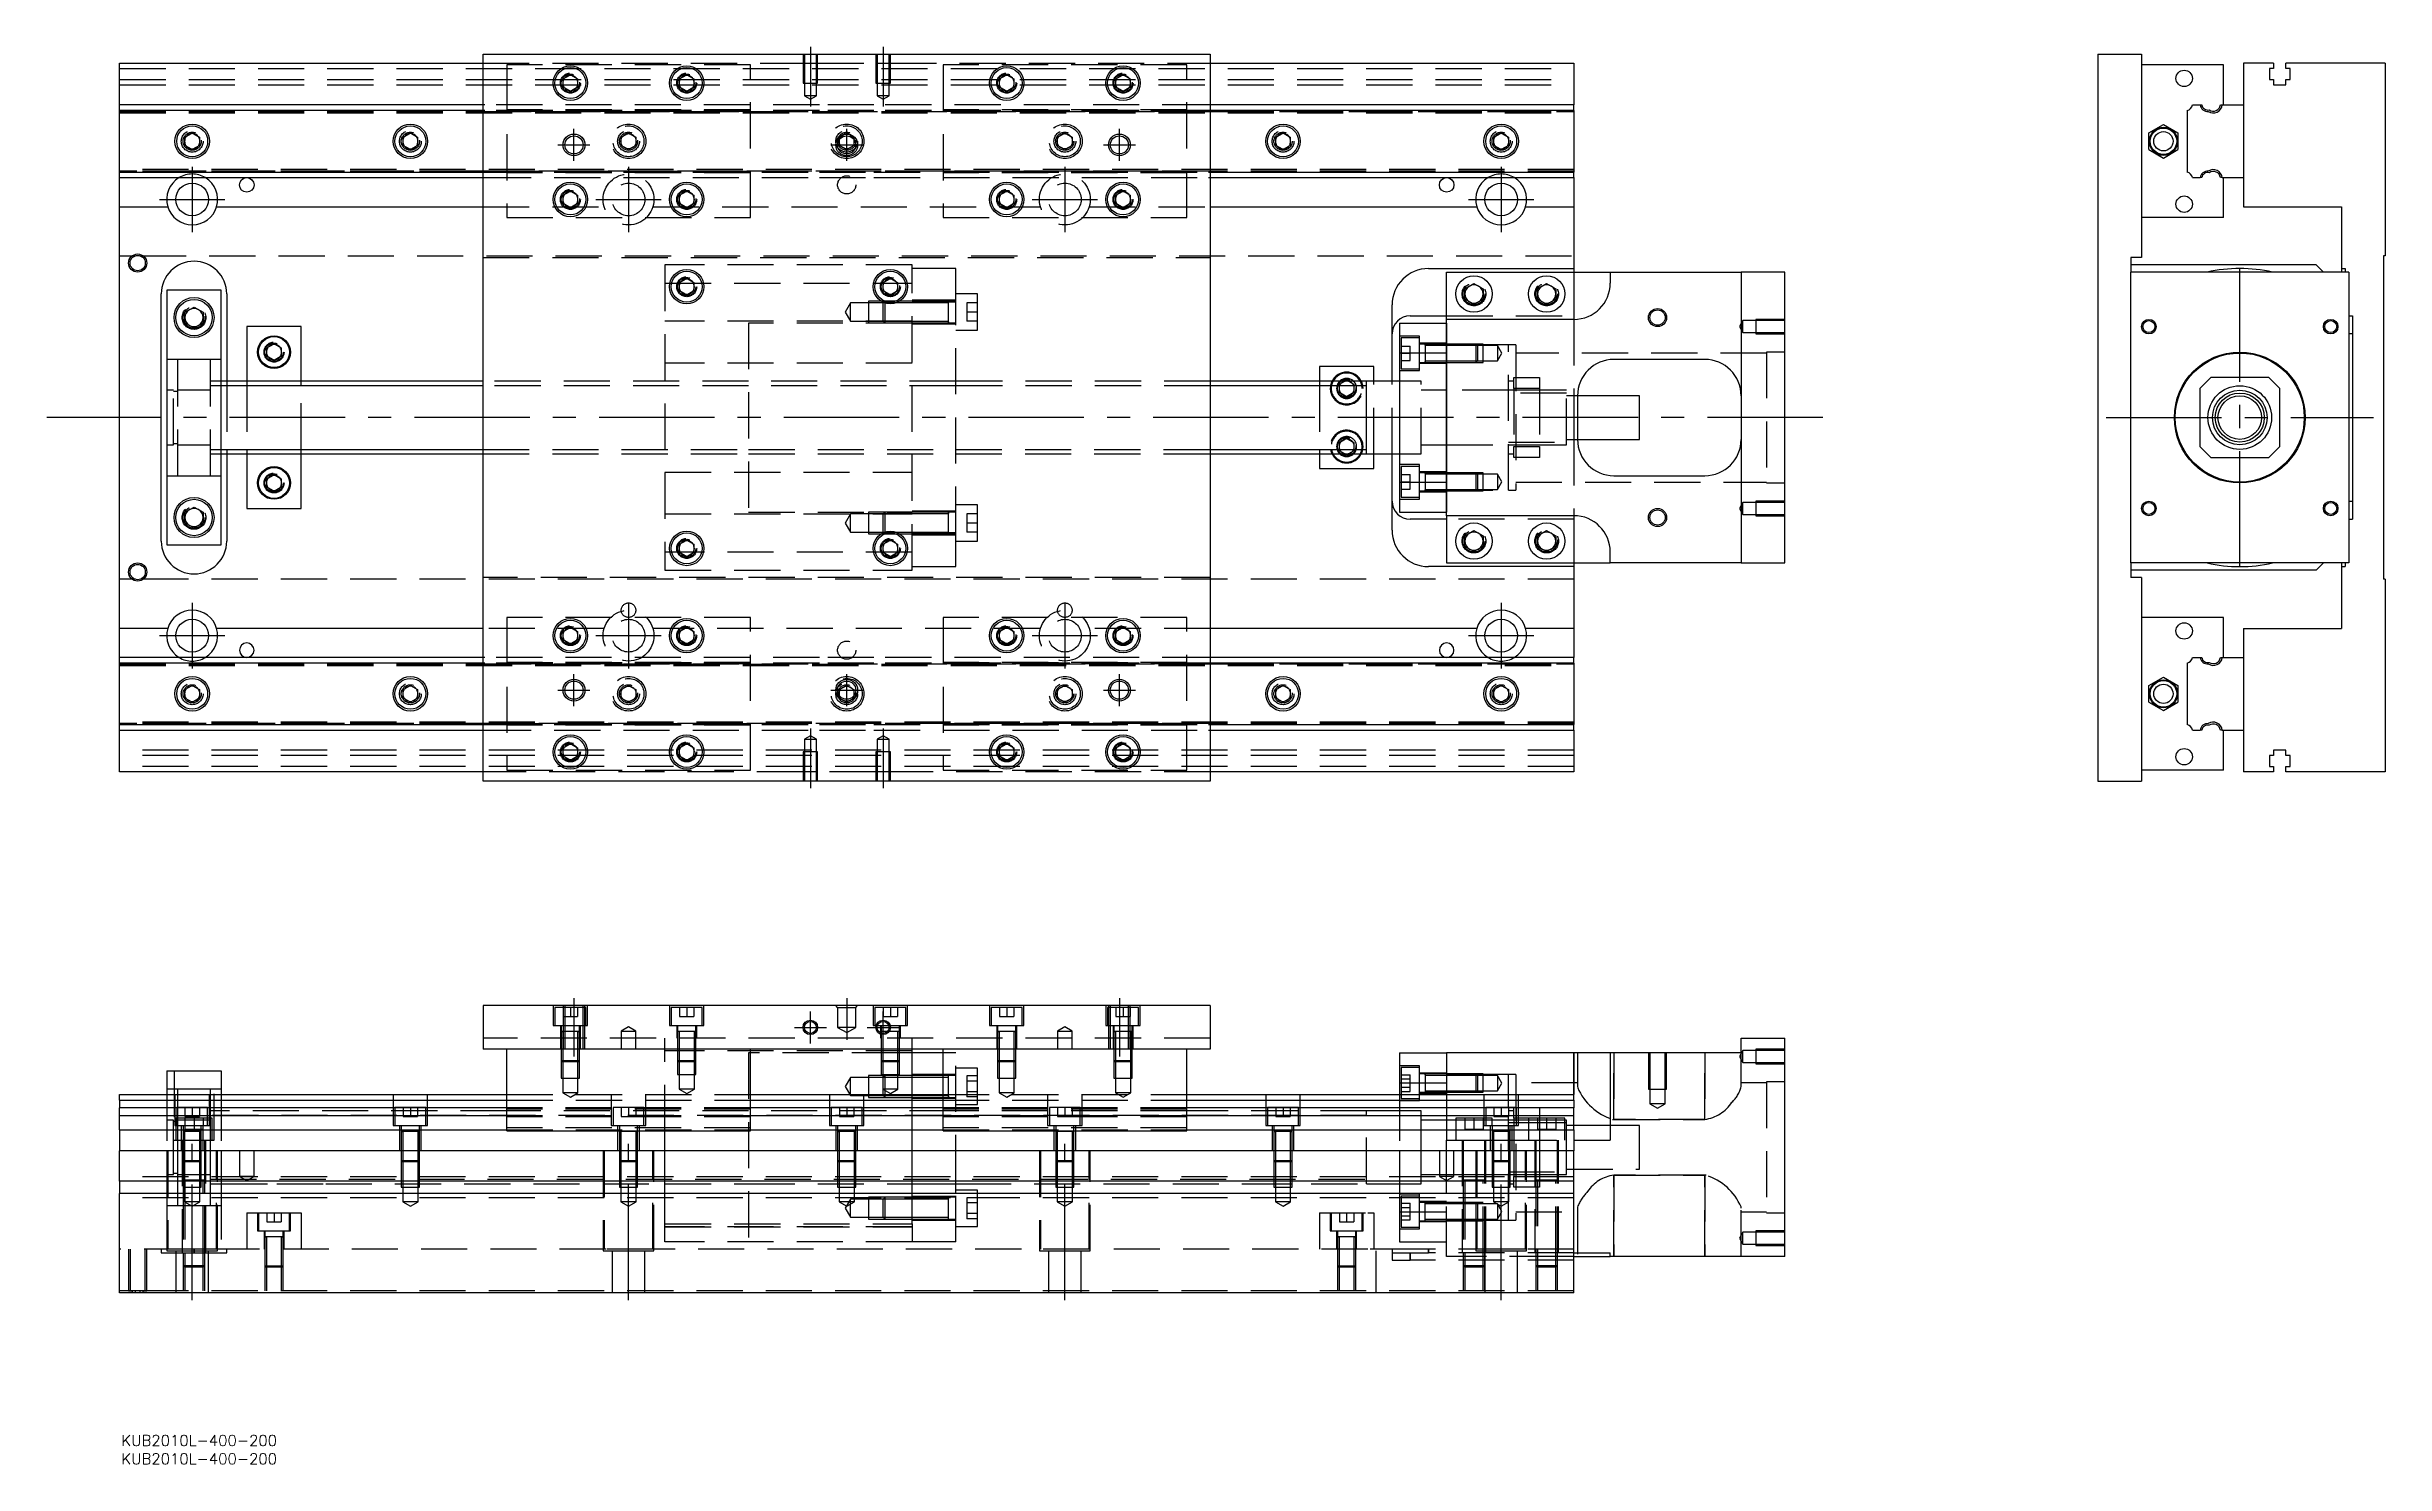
# Model space of a CAD drawing. Extents: x -20 to 623, y -288 to 102.
import ezdxf

# ---------------------------------------------------------------- set-up
doc = ezdxf.new("R2010")
doc.units = 0
doc.linetypes.add('CENTER', pattern=[50.8, 31.75, -6.35, 6.35, -6.35])
doc.linetypes.add('DASHED', pattern=[19.05, 12.7, -6.35])
doc.layers.get('0').update_dxf_attribs({"linetype": 'CONTINUOUS'})
doc.layers.add('CENTER', color=1, linetype='CENTER')
doc.styles.get("Standard").update_dxf_attribs({"font": 'txt.shx', "height": 3, "bigfont": 'bigfont.shx'})

# ---------------------------------------------------------------- blocks, each defined once
blk = doc.blocks.new('*U2')
at = {"color": 7, "linetype": 'CONTINUOUS'}
blk.add_text('KUB2010L-400-200', height=3, dxfattribs=at).set_placement((0.52, -287.94))
blk = doc.blocks.new('*U3')
at = {"color": 7, "linetype": 'CONTINUOUS'}
blk.add_text('KUB2010L-400-200', height=3, dxfattribs=at).set_placement((0.52, -282.91))

msp = doc.modelspace()

# ---------------------------------------------------------------- linework, layer by layer
at = {"color": 7, "linetype": 'CONTINUOUS'}
for p, q in [((0, 86), (0, 97.5)), ((0, 97.5), (100, 97.5)), ((100, -100), (100, 100)), ((100, 100), (300, 100)), ((300, 100), (300, -100)), ((300, 97.5), (400, 97.5)), ((400, 97.5), (400, 86)), ((544.13, 100), (556.13, 100)), ((544.13, 100), (544.13, -100)), ((556.13, 100), (556.13, 44)), ((578.63, 97), (556.13, 97)), ((578.63, 86), (578.63, 97)), ((584.13, 97.5), (584.13, 86)), ((592.43, 97.5), (584.13, 97.5)), ((592.43, 97.5), (592.43, 96)), ((595.83, 96), (595.83, 97.5)), ((623.13, 97.5), (595.83, 97.5)), ((623.13, 97.5), (623.13, 44.5)), ((122, 93.1547), (124, 94.309402)), ((122, 90.8453), (122, 93.1547)), ((124, 89.690598), (122, 90.8453)), ((124, 94.309402), (126, 93.1547)), ((126, 90.8453), (124, 89.690598)), ((126, 93.1547), (126, 90.8453)), ((154, 93.1547), (156, 94.309402)), ((154, 90.8453), (154, 93.1547)), ((156, 89.690598), (154, 90.8453)), ((156, 94.309402), (158, 93.1547)), ((158, 90.8453), (156, 89.690598)), ((158, 93.1547), (158, 90.8453)), ((242, 93.1547), (244, 94.309402)), ((242, 90.8453), (242, 93.1547)), ((244, 89.690598), (242, 90.8453)), ((244, 94.309402), (246, 93.1547)), ((246, 90.8453), (244, 89.690598)), ((246, 93.1547), (246, 90.8453)), ((274, 93.1547), (276, 94.309402)), ((274, 90.8453), (274, 93.1547)), ((276, 89.690598), (274, 90.8453)), ((276, 94.309402), (278, 93.1547)), ((278, 90.8453), (276, 89.690598)), ((278, 93.1547), (278, 90.8453)), ((592.43, 96), (591.28, 96)), ((591.28, 96), (591.28, 93)), ((591.28, 93), (592.43, 93)), ((592.43, 93), (592.43, 91.5)), ((592.43, 91.5), (595.83, 91.5)), ((596.98, 96), (595.83, 96)), ((595.83, 91.5), (595.83, 93)), ((595.83, 93), (596.98, 93)), ((596.98, 93), (596.98, 96)), ((0, 84.460392), (0, 86)), ((100, 86), (0, 86)), ((0, 67.539608), (0, 84.460392)), ((100, 84.460392), (0, 84.460392)), ((400, 86), (300, 86)), ((400, 84.460392), (300, 84.460392)), ((400, 84.460392), (400, 86)), ((400, 84.460392), (400, 67.539608)), ((568.63, 84.460392), (568.63, 67.539608)), ((570.169608, 86), (572.25154, 86)), ((572.25154, 86), (572.65668, 86)), ((577.807372, 86), (578.311934, 86)), ((578.311934, 86), (584.13, 86)), ((584.13, 86), (584.13, 66)), ((584.13, 86), (584.13, 66)), ((18, 77.1547), (20, 78.309402)), ((20, 78.309402), (22, 77.1547)), ((78, 77.1547), (80, 78.309402)), ((80, 78.309402), (82, 77.1547)), ((318, 77.1547), (320, 78.309402)), ((320, 78.309402), (322, 77.1547)), ((378, 77.1547), (380, 78.309402)), ((380, 78.309402), (382, 77.1547)), ((558.130002, 78.309401), (562.130002, 80.618802)), ((558.130002, 73.690599), (558.130002, 78.309401)), ((562.130002, 80.618802), (566.130002, 78.309401)), ((566.130002, 78.309401), (566.130002, 73.690599)), ((18, 74.8453), (18, 77.1547)), ((20, 73.690598), (18, 74.8453)), ((22, 74.8453), (20, 73.690598)), ((22, 77.1547), (22, 74.8453)), ((78, 74.8453), (78, 77.1547)), ((80, 73.690598), (78, 74.8453)), ((82, 74.8453), (80, 73.690598)), ((82, 77.1547), (82, 74.8453)), ((318, 74.8453), (318, 77.1547)), ((320, 73.690598), (318, 74.8453)), ((322, 74.8453), (320, 73.690598)), ((322, 77.1547), (322, 74.8453)), ((378, 74.8453), (378, 77.1547)), ((380, 73.690598), (378, 74.8453)), ((382, 74.8453), (380, 73.690598)), ((382, 77.1547), (382, 74.8453)), ((558.130002, 73.690599), (562.130002, 71.381198)), ((562.130002, 71.381198), (566.130002, 73.690599)), ((0, 67.539608), (100, 67.539608)), ((0, 66), (0, 67.539608)), ((0, 66), (100, 66)), ((0, 58), (0, 66)), ((300, 67.539608), (400, 67.539608)), ((300, 66), (400, 66)), ((400, 66), (400, 67.539608)), ((400, 66), (400, 58)), ((570.169608, 66), (572.25154, 66)), ((572.65668, 66), (572.25154, 66)), ((578.311934, 66), (577.807372, 66)), ((578.311934, 66), (584.13, 66)), ((578.63, 55), (578.63, 66)), ((584.13, 66), (584.13, 58)), ((0, 58), (13.291796, 58)), ((0, -58), (0, 58)), ((26.708204, 58), (100, 58)), ((122, 61.1547), (124, 62.309402)), ((122, 58.8453), (122, 61.1547)), ((124, 57.690598), (122, 58.8453)), ((124, 62.309402), (126, 61.1547)), ((126, 58.8453), (124, 57.690598)), ((126, 61.1547), (126, 58.8453)), ((154, 61.1547), (156, 62.309402)), ((154, 58.8453), (154, 61.1547)), ((156, 57.690598), (154, 58.8453)), ((156, 62.309402), (158, 61.1547)), ((158, 58.8453), (156, 57.690598)), ((158, 61.1547), (158, 58.8453)), ((242, 61.1547), (244, 62.309402)), ((242, 58.8453), (242, 61.1547)), ((244, 57.690598), (242, 58.8453)), ((244, 62.309402), (246, 61.1547)), ((246, 58.8453), (244, 57.690598)), ((246, 61.1547), (246, 58.8453)), ((274, 61.1547), (276, 62.309402)), ((274, 58.8453), (274, 61.1547)), ((276, 57.690598), (274, 58.8453)), ((276, 62.309402), (278, 61.1547)), ((278, 58.8453), (276, 57.690598)), ((278, 61.1547), (278, 58.8453)), ((300, 58), (373.291796, 58)), ((386.708204, 58), (400, 58)), ((400, 58), (400, 41)), ((584.13, 58), (611.13, 58)), ((611.13, 58), (611.13, 41)), ((578.63, 55), (556.13, 55)), ((360, 41), (400, 41)), ((365, 27), (365, 40)), ((365, 40), (410, 40)), ((400, 41), (400, 40)), ((410, 40), (410, 37)), ((410, 40), (446, 40)), ((446, 40), (446, -40)), ((458, 40), (446, 40)), ((458, -40), (458, 40)), ((556.13, 44), (553.13, 44)), ((553.13, 44), (553.13, 40)), ((604.13, 42), (553.13, 42)), ((553.13, -40), (553.13, 40)), ((613.13, 40), (553.13, 40)), ((606.13, 40), (604.13, 42)), ((611.13, 41), (612.13, 41)), ((611.13, 41), (611.13, 40)), ((612.13, 41), (612.13, 40)), ((613.13, 40), (613.13, -40)), ((623.13, 44.5), (622.63, 44.5)), ((622.63, 44.5), (622.63, -44.5)), ((11.5, -34), (11.5, 34)), ((13, 35), (13, -35)), ((28, 35), (13, 35)), ((28, -35), (28, 35)), ((29.5, 34), (29.5, 10)), ((154, 37.1547), (156, 38.309402)), ((154, 34.8453), (154, 37.1547)), ((156, 33.690598), (154, 34.8453)), ((156, 38.309402), (158, 37.1547)), ((158, 34.8453), (156, 33.690598)), ((158, 37.1547), (158, 34.8453)), ((210, 37.1547), (212, 38.309402)), ((210, 34.8453), (210, 37.1547)), ((212, 33.690598), (210, 34.8453)), ((212, 38.309402), (214, 37.1547)), ((214, 34.8453), (212, 33.690598)), ((214, 37.1547), (214, 34.8453)), ((370, 35.443376), (372.5, 36.886752)), ((370, 32.556624), (370, 35.443376)), ((372.5, 31.113248), (370, 32.556624)), ((372.5, 36.886752), (375, 35.443376)), ((375, 32.556624), (372.5, 31.113248)), ((375, 35.443376), (375, 32.556624)), ((390, 35.443376), (392.5, 36.886752)), ((390, 32.556624), (390, 35.443376)), ((392.5, 31.113248), (390, 32.556624)), ((392.5, 36.886752), (395, 35.443376)), ((395, 32.556624), (392.5, 31.113248)), ((395, 35.443376), (395, 32.556624)), ((18, 28.943376), (20.5, 30.386752)), ((18, 26.056624), (18, 28.943376)), ((20.5, 24.613248), (18, 26.056624)), ((20.5, 30.386752), (23, 28.943376)), ((23, 26.056624), (20.5, 24.613248)), ((23, 28.943376), (23, 26.056624)), ((228, 26.011846), (228, 26.012874)), ((350, 10), (350, 31)), ((352, 26), (365, 26)), ((352, 26), (352, 17.78342)), ((355, 28), (365, 28)), ((365, 17.78342), (365, 27)), ((400, 27), (365, 27)), ((613.13, 28), (614.13, 28)), ((614.13, 28), (614.13, -28)), ((50, 25), (35, 25)), ((35, 25), (35, 10)), ((40.5, 19.1547), (42.5, 20.309402)), ((42.5, 20.309402), (44.5, 19.1547)), ((50, 10), (50, 25)), ((614.13, 23), (613.13, 23)), ((40.5, 16.8453), (40.5, 19.1547)), ((42.5, 15.690598), (40.5, 16.8453)), ((44.5, 16.8453), (42.5, 15.690598)), ((44.5, 19.1547), (44.5, 16.8453)), ((330, 14), (330, 10)), ((345, 14), (330, 14)), ((345, 10), (345, 14)), ((352, 17.78342), (365, 17.78342)), ((352, 17.78342), (352, -17.78342)), ((365, 17.78342), (365, -17.78342)), ((365, -17.78342), (365, 17.78342)), ((436, 16), (411, 16)), ((100, 10), (28, 10)), ((343, 10), (300, 10)), ((343, 10), (342.995, 10)), ((343, -9.999498), (343, 10)), ((352, 10), (343, 10)), ((343.005, 10), (343, 10)), ((575.13, 11), (572.13, 8)), ((572.13, 8), (572.13, -8)), ((591.13, 11), (575.13, 11)), ((594.13, 8), (591.13, 11)), ((594.13, -8), (594.13, 8)), ((401, 6), (401, -6)), ((418, 6), (401, 6)), ((418, -6), (418, 6)), ((401, -6), (418, -6)), ((28, -10), (100, -10)), ((29.5, -10), (29.5, -34)), ((35, -10), (35, -25)), ((50, -25), (50, -10)), ((300, -10), (343, -10)), ((330, -10), (330, -14)), ((337.5, -10.309402), (336.964102, -10)), ((338.035898, -10), (337.5, -10.309402)), ((342.995, -10), (343, -10)), ((343, -10), (352, -10)), ((343, -10), (343.005, -10)), ((345, -14), (345, -10)), ((350, -31), (350, -10)), ((572.13, -8), (575.13, -11)), ((575.13, -11), (591.13, -11)), ((591.13, -11), (594.13, -8)), ((40.5, -16.8453), (42.5, -15.690598)), ((40.5, -19.1547), (40.5, -16.8453)), ((42.5, -20.309402), (40.5, -19.1547)), ((42.5, -15.690598), (44.5, -16.8453)), ((44.5, -19.1547), (42.5, -20.309402)), ((44.5, -16.8453), (44.5, -19.1547)), ((330, -14), (345, -14)), ((352, -17.78342), (365, -17.78342)), ((352, -17.78342), (352, -26)), ((365, -27), (365, -17.78342)), ((411, -16), (436, -16)), ((18, -26.056624), (20.5, -24.613248)), ((20.5, -24.613248), (23, -26.056624)), ((35, -25), (50, -25)), ((613.13, -23), (614.13, -23)), ((18, -28.943376), (18, -26.056624)), ((20.5, -30.386752), (18, -28.943376)), ((23, -28.943376), (20.5, -30.386752)), ((23, -26.056624), (23, -28.943376)), ((210, -31.511852), (210.44468, -31.511852)), ((352, -26), (365, -26)), ((365, -28), (355, -28)), ((400, -27), (365, -27)), ((365, -27), (365, -40)), ((370, -32.556624), (372.5, -31.113248)), ((372.5, -31.113248), (375, -32.556624)), ((390, -32.556624), (392.5, -31.113248)), ((392.5, -31.113248), (395, -32.556624)), ((613.13, -28), (614.13, -28)), ((13, -35), (28, -35)), ((154, -34.8453), (156, -33.690598)), ((154, -37.1547), (154, -34.8453)), ((156, -38.309402), (154, -37.1547)), ((156, -33.690598), (158, -34.8453)), ((158, -37.1547), (156, -38.309402)), ((158, -34.8453), (158, -37.1547)), ((210, -34.8453), (212, -33.690598)), ((210, -37.1547), (210, -34.8453)), ((212, -38.309402), (210, -37.1547)), ((212, -33.690598), (214, -34.8453)), ((214, -37.1547), (212, -38.309402)), ((214, -34.8453), (214, -37.1547)), ((370, -35.443376), (370, -32.556624)), ((372.5, -36.886752), (370, -35.443376)), ((375, -35.443376), (372.5, -36.886752)), ((375, -32.556624), (375, -35.443376)), ((390, -35.443376), (390, -32.556624)), ((392.5, -36.886752), (390, -35.443376)), ((395, -35.443376), (392.5, -36.886752)), ((395, -32.556624), (395, -35.443376)), ((410, -40), (410, -37)), ((400, -41), (360, -41)), ((365, -40), (410, -40)), ((400, -40), (400, -41)), ((400, -41), (400, -58)), ((446, -40), (410, -40)), ((446, -40), (458, -40)), ((553.13, -40), (553.13, -44)), ((613.13, -40), (553.13, -40)), ((604.13, -42), (553.13, -42)), ((556.13, -44), (553.13, -44)), ((556.13, -44), (556.13, -100)), ((604.13, -42), (606.13, -40)), ((611.13, -40), (611.13, -41)), ((611.13, -41), (611.13, -58)), ((611.13, -41), (612.13, -41)), ((612.13, -40), (612.13, -41)), ((623.13, -44.5), (622.63, -44.5)), ((623.13, -44.5), (623.13, -97.5)), ((122, -58.8453), (124, -57.690598)), ((124, -57.690598), (126, -58.8453)), ((154, -58.8453), (156, -57.690598)), ((156, -57.690598), (158, -58.8453)), ((242, -58.8453), (244, -57.690598)), ((244, -57.690598), (246, -58.8453)), ((274, -58.8453), (276, -57.690598)), ((276, -57.690598), (278, -58.8453)), ((578.63, -55), (556.13, -55)), ((578.63, -66), (578.63, -55)), ((0, -66), (0, -58)), ((13.291796, -58), (0, -58)), ((100, -58), (26.708204, -58)), ((122, -61.1547), (122, -58.8453)), ((124, -62.309402), (122, -61.1547)), ((126, -61.1547), (124, -62.309402)), ((126, -58.8453), (126, -61.1547)), ((154, -61.1547), (154, -58.8453)), ((156, -62.309402), (154, -61.1547)), ((158, -61.1547), (156, -62.309402)), ((158, -58.8453), (158, -61.1547)), ((242, -61.1547), (242, -58.8453)), ((244, -62.309402), (242, -61.1547)), ((246, -61.1547), (244, -62.309402)), ((246, -58.8453), (246, -61.1547)), ((274, -61.1547), (274, -58.8453)), ((276, -62.309402), (274, -61.1547)), ((278, -61.1547), (276, -62.309402)), ((278, -58.8453), (278, -61.1547)), ((373.291796, -58), (300, -58)), ((400, -58), (386.708204, -58)), ((400, -58), (400, -66)), ((584.13, -58), (584.13, -66)), ((584.13, -58), (611.13, -58)), ((0, -67.539608), (0, -66)), ((100, -66), (0, -66)), ((100, -67.539608), (0, -67.539608)), ((0, -84.460392), (0, -67.539608)), ((400, -66), (300, -66)), ((400, -67.539608), (300, -67.539608)), ((400, -67.539608), (400, -66)), ((400, -67.539608), (400, -84.460392)), ((568.63, -67.539608), (568.63, -84.460392)), ((570.169608, -66), (572.25154, -66)), ((572.25154, -66), (572.65668, -66)), ((577.807372, -66), (578.311934, -66)), ((578.311934, -66), (584.13, -66)), ((584.13, -66), (584.13, -86)), ((584.13, -66), (584.13, -86)), ((18, -74.8453), (20, -73.690598)), ((18, -77.1547), (18, -74.8453)), ((20, -78.309402), (18, -77.1547)), ((20, -73.690598), (22, -74.8453)), ((22, -77.1547), (20, -78.309402)), ((22, -74.8453), (22, -77.1547)), ((78, -74.8453), (80, -73.690598)), ((78, -77.1547), (78, -74.8453)), ((80, -78.309402), (78, -77.1547)), ((80, -73.690598), (82, -74.8453)), ((82, -77.1547), (80, -78.309402)), ((82, -74.8453), (82, -77.1547)), ((318, -74.8453), (320, -73.690598)), ((318, -77.1547), (318, -74.8453)), ((320, -78.309402), (318, -77.1547)), ((320, -73.690598), (322, -74.8453)), ((322, -77.1547), (320, -78.309402)), ((322, -74.8453), (322, -77.1547)), ((378, -74.8453), (380, -73.690598)), ((378, -77.1547), (378, -74.8453)), ((380, -78.309402), (378, -77.1547)), ((380, -73.690598), (382, -74.8453)), ((382, -77.1547), (380, -78.309402)), ((382, -74.8453), (382, -77.1547)), ((558.130002, -73.690599), (562.130002, -71.381198)), ((558.130002, -78.309401), (558.130002, -73.690599)), ((562.130002, -71.381198), (566.130002, -73.690599)), ((566.130002, -73.690599), (566.130002, -78.309401)), ((558.130002, -78.309401), (562.130002, -80.618802)), ((562.130002, -80.618802), (566.130002, -78.309401)), ((0, -84.460392), (100, -84.460392)), ((0, -86), (0, -84.460392)), ((0, -86), (100, -86)), ((0, -97.5), (0, -86)), ((122, -90.8453), (124, -89.690598)), ((124, -89.690598), (126, -90.8453)), ((154, -90.8453), (156, -89.690598)), ((156, -89.690598), (158, -90.8453)), ((242, -90.8453), (244, -89.690598)), ((244, -89.690598), (246, -90.8453)), ((274, -90.8453), (276, -89.690598)), ((276, -89.690598), (278, -90.8453)), ((300, -84.460392), (400, -84.460392)), ((300, -86), (400, -86)), ((400, -86), (400, -84.460392)), ((400, -86), (400, -97.5)), ((570.169608, -86), (572.25154, -86)), ((572.65668, -86), (572.25154, -86)), ((578.311934, -86), (577.807372, -86)), ((578.311934, -86), (584.13, -86)), ((578.63, -97), (578.63, -86)), ((584.13, -86), (584.13, -97.5)), ((122, -93.1547), (122, -90.8453)), ((124, -94.309402), (122, -93.1547)), ((126, -93.1547), (124, -94.309402)), ((126, -90.8453), (126, -93.1547)), ((154, -93.1547), (154, -90.8453)), ((156, -94.309402), (154, -93.1547)), ((158, -93.1547), (156, -94.309402)), ((158, -90.8453), (158, -93.1547)), ((242, -93.1547), (242, -90.8453)), ((244, -94.309402), (242, -93.1547)), ((246, -93.1547), (244, -94.309402)), ((246, -90.8453), (246, -93.1547)), ((274, -93.1547), (274, -90.8453)), ((276, -94.309402), (274, -93.1547)), ((278, -93.1547), (276, -94.309402)), ((278, -90.8453), (278, -93.1547)), ((592.43, -93), (591.28, -93)), ((591.28, -93), (591.28, -96)), ((591.28, -96), (592.43, -96)), ((595.83, -91.5), (592.43, -91.5)), ((592.43, -91.5), (592.43, -93)), ((592.43, -96), (592.43, -97.5)), ((595.83, -93), (595.83, -91.5)), ((596.98, -93), (595.83, -93)), ((595.83, -97.5), (595.83, -96)), ((595.83, -96), (596.98, -96)), ((596.98, -96), (596.98, -93)), ((100, -97.5), (0, -97.5)), ((300, -100), (100, -100)), ((400, -97.5), (300, -97.5)), ((544.13, -100), (556.13, -100)), ((578.63, -97), (556.13, -97)), ((592.43, -97.5), (584.13, -97.5)), ((623.13, -97.5), (595.83, -97.5)), ((100, -161.76), (100, -173.76)), ((300, -161.76), (100, -161.76)), ((300, -161.76), (300, -173.76)), ((446, -174.76), (446, -170.76)), ((446, -170.76), (458, -170.76)), ((458, -230.76), (458, -170.76)), ((13, -179.76), (28, -179.76)), ((13, -179.76), (13, -186.26)), ((28, -179.76), (28, -186.26)), ((300, -173.76), (100, -173.76)), ((106.5, -196.26), (106.5, -173.76)), ((173.5, -196.26), (173.5, -173.76)), ((218, -186.26), (218, -173.76)), ((226.5, -174.76), (218, -174.76)), ((226.5, -196.26), (226.5, -173.76)), ((293.5, -196.26), (293.5, -173.76)), ((352, -174.76), (365, -174.76)), ((352, -174.76), (352, -182.97658)), ((365, -174.76), (365, -186.26)), ((400, -174.76), (365, -174.76)), ((400, -186.26), (400, -174.76)), ((410, -174.76), (400, -174.76)), ((410, -174.76), (410, -198.76)), ((446, -174.76), (410, -174.76)), ((0, -186.26), (106.5, -186.26)), ((0, -187.799608), (0, -186.26)), ((173.5, -186.26), (226.5, -186.26)), ((293.5, -186.26), (400, -186.26)), ((352, -182.97658), (365, -182.97658)), ((352, -182.97658), (352, -186.26)), ((400, -187.799608), (400, -186.26)), ((0, -187.799608), (106.5, -187.799608)), ((0, -187.799608), (0, -189.88154)), ((106.5, -189.88154), (0, -189.88154)), ((0, -192.096666), (0, -189.88154)), ((106.5, -192.096666), (0, -192.096666)), ((0, -195.941934), (0, -192.096666)), ((173.5, -187.799608), (226.5, -187.799608)), ((226.5, -189.88154), (173.5, -189.88154)), ((226.5, -192.096666), (173.5, -192.096666)), ((293.5, -187.799608), (400, -187.799608)), ((400, -189.88154), (293.5, -189.88154)), ((400, -192.096666), (293.5, -192.096666)), ((400, -187.799608), (400, -189.88154)), ((400, -192.096666), (400, -189.88154)), ((400, -195.941934), (400, -192.096666)), ((0, -195.941934), (106.5, -195.941934)), ((0, -195.941934), (0, -201.76)), ((106.5, -196.26), (173.5, -196.26)), ((173.5, -195.941934), (226.5, -195.941934)), ((226.5, -196.26), (293.5, -196.26)), ((293.5, -195.941934), (400, -195.941934)), ((400, -195.941934), (400, -201.76)), ((400, -198.76), (410, -198.76)), ((0, -210.06), (0, -201.76)), ((400, -201.76), (0, -201.76)), ((400, -210.06), (400, -201.76)), ((400, -210.06), (0, -210.06)), ((0, -210.06), (0, -213.46)), ((400, -213.46), (400, -210.06)), ((0, -240.76), (0, -213.46)), ((400, -213.46), (0, -213.46)), ((400, -240.76), (400, -213.46)), ((400, -229.76), (410, -229.76)), ((400, -230.76), (410, -230.76)), ((410, -230.76), (410, -229.76)), ((458, -230.76), (410, -230.76)), ((400, -240.76), (0, -240.76))]:
    msp.add_line(p, q, dxfattribs=at)
at = {"color": 3, "linetype": 'DASHED'}
for p, q in [((100, 97.5), (188.000006, 97.5)), ((106.5, 97), (106.5, 55)), ((173.5, 97), (106.5, 97)), ((173.5, 55), (173.5, 97)), ((188.000006, 100), (188.000006, 92)), ((188.000006, 97.5), (191.999994, 97.5)), ((188.35, 100), (188.35, 92)), ((191.65, 92), (191.65, 100)), ((191.999994, 92), (191.999994, 100)), ((191.999994, 97.5), (208.000006, 97.5)), ((208.000006, 100), (208.000006, 92)), ((208.000006, 97.5), (211.999994, 97.5)), ((208.35, 100), (208.35, 92)), ((211.65, 92), (211.65, 100)), ((211.999994, 92), (211.999994, 100)), ((211.999994, 97.5), (300, 97.5)), ((293.5, 97), (226.5, 97)), ((226.5, 97), (226.5, 55)), ((293.5, 55), (293.5, 97)), ((0, 96), (400, 96)), ((0, 93), (400, 93)), ((0, 91.5), (400, 91.5)), ((126.483582, 92.286038), (126.5, 92)), ((158.483582, 92.286038), (158.5, 92)), ((188.000006, 92), (191.999994, 92)), ((188.35, 92), (188.35, 88.5)), ((191.65, 88.5), (191.65, 92)), ((208.000006, 92), (211.999994, 92)), ((208.35, 92), (208.35, 88.5)), ((211.65, 88.5), (211.65, 92)), ((246.483582, 92.286038), (246.5, 92)), ((278.483582, 92.286038), (278.5, 92)), ((0, 84.204452), (100, 84.204452)), ((0, 84.2), (400, 84.2)), ((0, 83.8), (400, 83.8)), ((100.5, 86), (100, 86)), ((100.5, 84.460392), (100, 84.460392)), ((100, 84.204452), (100.5, 84.204452)), ((192.5, 86), (100.5, 86)), ((192.5, 84.460392), (100.5, 84.460392)), ((100.5, 84.204452), (299.5, 84.204452)), ((173.5, 84.643014), (106.5, 84.643014)), ((106.5, 84.6), (173.5, 84.6)), ((106.5, 84.3), (173.5, 84.3)), ((191.65, 88.5), (188.35, 88.5)), ((188.35, 88.5), (190, 87.547372)), ((190, 87.547372), (191.65, 88.5)), ((207.5, 86), (192.5, 86)), ((207.5, 84.460392), (192.5, 84.460392)), ((299.5, 86), (207.5, 86)), ((299.5, 84.460392), (207.5, 84.460392)), ((211.65, 88.5), (208.35, 88.5)), ((208.35, 88.5), (210, 87.547372)), ((210, 87.547372), (211.65, 88.5)), ((293.5, 84.643014), (226.5, 84.643014)), ((226.5, 84.6), (293.5, 84.6)), ((226.5, 84.3), (293.5, 84.3)), ((300, 86), (299.5, 86)), ((300, 84.460392), (299.5, 84.460392)), ((299.5, 84.204452), (300, 84.204452)), ((300, 84.204452), (400, 84.204452)), ((138, 77.1547), (140, 78.309402)), ((140, 78.309402), (142, 77.1547)), ((198, 77.1547), (200, 78.309402)), ((200, 78.309402), (202, 77.1547)), ((258, 77.1547), (260, 78.309402)), ((260, 78.309402), (262, 77.1547)), ((22.483582, 76.286038), (22.5, 76)), ((82.483582, 76.286038), (82.5, 76)), ((138, 74.8453), (138, 77.1547)), ((140, 73.690598), (138, 74.8453)), ((142, 74.8453), (140, 73.690598)), ((142, 77.1547), (142, 74.8453)), ((142.483582, 76.286038), (142.5, 76)), ((198, 74.8453), (198, 77.1547)), ((200, 73.690598), (198, 74.8453)), ((202, 74.8453), (200, 73.690598)), ((202, 77.1547), (202, 74.8453)), ((202.483582, 76.286038), (202.5, 76)), ((257.5, 76), (257.518502, 76.303588)), ((258, 74.8453), (258, 77.1547)), ((260, 73.690598), (258, 74.8453)), ((262, 74.8453), (260, 73.690598)), ((262, 77.1547), (262, 74.8453)), ((317.5, 76), (317.518502, 76.303588)), ((382.483582, 76.286038), (382.5, 76)), ((400, 68.2), (0, 68.2)), ((400, 67.8), (0, 67.8)), ((100, 67.795548), (0, 67.795548)), ((100.5, 67.795548), (100, 67.795548)), ((100, 67.539608), (100.5, 67.539608)), ((100, 66), (100.5, 66)), ((299.5, 67.795548), (100.5, 67.795548)), ((100.5, 67.539608), (192.5, 67.539608)), ((100.5, 66), (192.5, 66)), ((173.5, 67.7), (106.5, 67.7)), ((173.5, 67.4), (106.5, 67.4)), ((173.5, 67.356986), (106.5, 67.356986)), ((192.5, 67.539608), (207.5, 67.539608)), ((192.5, 66), (207.5, 66)), ((207.5, 67.539608), (299.5, 67.539608)), ((207.5, 66), (299.5, 66)), ((293.5, 67.7), (226.5, 67.7)), ((293.5, 67.4), (226.5, 67.4)), ((293.5, 67.356986), (226.5, 67.356986)), ((300, 67.795548), (299.5, 67.795548)), ((299.5, 67.539608), (300, 67.539608)), ((299.5, 66), (300, 66)), ((400, 67.795548), (300, 67.795548)), ((100, 58), (133.291796, 58)), ((126.483582, 60.286038), (126.5, 60)), ((146.708204, 58), (253.291796, 58)), ((158.483582, 60.286038), (158.5, 60)), ((246.483582, 60.286038), (246.5, 60)), ((266.708204, 58), (300, 58)), ((273.5, 60), (273.512884, 60.253488)), ((106.5, 55), (173.5, 55)), ((226.5, 55), (293.5, 55)), ((0, 44.5), (4.359688, 44.5)), ((5.640312, 44.5), (400, 44.5)), ((100, 44), (300, 44)), ((218, 42), (150, 42)), ((150, 42), (150, -42)), ((218, -42), (218, 42)), ((230, 41), (218, 41)), ((230, 31.701734), (230, 41)), ((400, 40), (400, 28)), ((150, 37), (218, 37)), ((153.5, 36), (153.512884, 36.253488)), ((214.483582, 36.286038), (214.5, 36)), ((230, 32.261852), (218, 32.261852)), ((236, 34.011852), (230, 34.011852)), ((236, 24.011852), (236, 34.011852)), ((369.5, 34), (369.520026, 34.346056)), ((389.5, 34), (389.520026, 34.346056)), ((23.477798, 27.864306), (23.5, 27.5)), ((218, 26.5), (150, 26.5)), ((173, 26), (173, -26)), ((218, 26), (173, 26)), ((201, 31.511852), (199.556624, 29.011852)), ((199.556624, 29.011852), (201, 26.511852)), ((201, 26.511852), (201, 31.511852)), ((206, 31.511852), (201, 31.511852)), ((201, 26.511852), (206, 26.511852)), ((206, 32.011846), (206, 26.011856)), ((209.419858, 32.011846), (206, 32.011846)), ((209.99998, 31.511852), (206, 31.511852)), ((206, 26.511852), (209.99998, 26.511852)), ((206, 26.011856), (210.49998, 26.011856)), ((210.49998, 32.011846), (209.419858, 32.011846)), ((210.124214, 31.636066), (210, 31.511852)), ((210, 26.511852), (210, 31.511852)), ((210.44468, 31.511852), (210, 31.511852)), ((210, 26.511852), (218, 26.511852)), ((210, 26.511852), (210.5, 26.011852)), ((210.5, 32.011852), (210.124214, 31.636066)), ((213.55532, 31.511852), (210.44468, 31.511852)), ((210.531284, 32.011846), (210.499994, 32.011846)), ((210.5, 32.011852), (210.5, 31.49306)), ((210.53127, 32.011852), (210.5, 32.011852)), ((210.5, 31.49306), (210.5, 26.011852)), ((210.5, 26.011856), (218, 26.011856)), ((210.5, 26.011852), (218, 26.011852)), ((213.46873, 32.011852), (210.53127, 32.011852)), ((213.468716, 32.011846), (210.531284, 32.011846)), ((214.580142, 32.011846), (213.468716, 32.011846)), ((214.580148, 32.011852), (213.46873, 32.011852)), ((218, 31.511852), (213.55532, 31.511852)), ((218, 32.011846), (214.580142, 32.011846)), ((218, 32.011852), (214.580148, 32.011852)), ((230, 31.701734), (218, 31.701734)), ((218, 25.761852), (230, 25.761852)), ((228.005, 32.011852), (218.00002, 32.011852)), ((228, 31.511852), (218.00002, 31.511852)), ((218.00002, 26.511852), (228, 26.511852)), ((218.00002, 26.011852), (228.005, 26.011852)), ((230, 32.011852), (227.995, 32.011852)), ((227.995, 26.011852), (230, 26.011852)), ((228, 31.662054), (228, 32.011852)), ((228, 32.011852), (228, 31.662054)), ((228, 26.361648), (228, 31.662054)), ((228, 26.011852), (228, 26.361648)), ((228, 26.361648), (228, 26.011852)), ((230, -31.701734), (230, 31.701734)), ((233, 31.511852), (233, 29.011852)), ((236, 31.511852), (233, 31.511852)), ((236, 29.011852), (233, 29.011852)), ((233, 29.011852), (233, 26.511852)), ((236, 26.511852), (233, 26.511852)), ((365, 28), (400, 28)), ((365, 26), (365, 17.78342)), ((400, 28), (400, 27)), ((400, 27), (400, 6)), ((446.5, 26.65), (445.547372, 25)), ((446.5, 23.35), (446.5, 26.65)), ((450, 26.65), (446.5, 26.65)), ((450, 26.999994), (450, 23.000006)), ((458, 26.999994), (450, 26.999994)), ((458, 26.65), (450, 26.65)), ((230, 24.011852), (236, 24.011852)), ((357.5, 22.42767), (352, 22.42767)), ((352.5, 21.92767), (352.5, 13.42767)), ((357.5, 21.92767), (352.5, 21.92767)), ((352.5, 19.67767), (355, 19.67767)), ((355, 17.67767), (355, 19.67767)), ((357.5, 12.92767), (357.5, 22.42767)), ((365, 20.42767), (357.5, 20.42767)), ((359.1, 20.17767), (357.5, 20.17767)), ((359.1, 20.17767), (359.095, 20.17767)), ((359.1, 20.17767), (359.1, 19.92022)), ((359.1, 19.920202), (359.1, 20.17767)), ((359.105, 20.17767), (359.1, 20.17767)), ((364.99998, 20.17767), (359.1, 20.17767)), ((359.1, 19.92022), (359.1, 15.435068)), ((364.99998, 19.77767), (359.1, 19.77767)), ((373.1, 20.17767), (365, 20.17767)), ((373.1, 20.177664), (365, 20.177664)), ((382, 20), (365, 20)), ((373.5, 19.77767), (365, 19.77767)), ((373.1, 15.17767), (373.1, 20.17767)), ((373.5, 19.77767), (373.1, 20.17767)), ((375, 20.177664), (373.10002, 20.177664)), ((373.5, 19.77767), (373.5, 15.57767)), ((375, 19.77767), (373.50002, 19.77767)), ((375, 15.177674), (375, 20.177664)), ((379, 19.77767), (375, 19.77767)), ((379, 19.77767), (379, 15.57767)), ((380.212436, 17.67767), (379, 19.77767)), ((382, -20), (382, 20)), ((384, 20), (382, 20)), ((384, 20), (384, -20)), ((445.547372, 25), (446.5, 23.35)), ((446.5, 23.35), (450, 23.35)), ((450, 23.35), (458, 23.35)), ((450, 23.000006), (458, 23.000006)), ((16, 16), (13, 16)), ((16, -16), (16, 16)), ((25, 16), (16, 16)), ((25, -16), (25, 16)), ((28, 16), (25, 16)), ((40, 18), (40.012884, 18.253488)), ((218, 15), (150, 15)), ((352, 12.92767), (357.5, 12.92767)), ((352.5, 17.67767), (355, 17.67767)), ((352.5, 15.67767), (355, 15.67767)), ((352.5, 13.42767), (357.5, 13.42767)), ((355, 15.67767), (355, 17.67767)), ((357.5, 15.17767), (359.1, 15.17767)), ((357.5, 14.92767), (365, 14.92767)), ((359.095, 15.17767), (359.1, 15.17767)), ((359.1, 15.57767), (364.99998, 15.57767)), ((359.1, 15.17767), (359.1, 15.435118)), ((359.1, 15.435068), (359.1, 15.17767)), ((359.1, 15.17767), (359.105, 15.17767)), ((359.1, 15.17767), (364.99998, 15.17767)), ((365, 15.57767), (373.5, 15.57767)), ((365, 15.177674), (373.1, 15.177674)), ((365, 15.17767), (373.1, 15.17767)), ((373.1, 15.17767), (373.5, 15.57767)), ((373.10002, 15.177674), (375, 15.177674)), ((373.50002, 15.57767), (375, 15.57767)), ((375, 15.57767), (379, 15.57767)), ((379, 15.57767), (380.212436, 17.67767)), ((453, 17.75), (384, 17.75)), ((453, 18), (453, -18)), ((458, 18), (453, 18)), ((14.85, 7.5), (13, 7.5)), ((14.85, -7.5), (14.85, 7.5)), ((16, 7.15), (14.85, 7.15)), ((25, 7.5), (16, 7.5)), ((28, 10), (25, 10)), ((28, 8.75), (25, 8.75)), ((29.5, 10), (29.5, 8.75)), ((29.5, 8.75), (29.5, -8.75)), ((35, 10), (35, 8.75)), ((35, 8.75), (35, -8.75)), ((50, 8.75), (50, 10)), ((50, -8.75), (50, 8.75)), ((172.99998, 10), (100, 10)), ((172.99998, 8.75), (100, 8.75)), ((230, 10), (173, 10)), ((230, 8.75), (173, 8.75)), ((300, 10), (230.00002, 10)), ((300, 8.75), (230.00002, 8.75)), ((330, 10), (330, 8.75)), ((330, 8.75), (330, -8.75)), ((335.5, 9.1547), (336.964102, 10)), ((335.5, 8.75), (335.5, 9.1547)), ((335.5, 6.8453), (335.5, 8.75)), ((337.5, 5.690598), (335.5, 6.8453)), ((336.964102, 10), (337.5, 10.309402)), ((337.5, 10.309402), (338.035898, 10)), ((339.5, 6.8453), (337.5, 5.690598)), ((338.035898, 10), (339.5, 9.1547)), ((339.5, 9.1547), (339.5, 8.75)), ((339.5, 8.75), (339.5, 6.8453)), ((339.983582, 8.286038), (340, 8)), ((345, -10), (345, 10)), ((350, -10), (350, 10)), ((358, 10), (352, 10)), ((358, -10), (358, 10)), ((365, 7.5), (358, 7.5)), ((382.005, 7.5), (365, 7.5)), ((390.5, 7.5), (381.995, 7.5)), ((383.5, 10), (382, 10)), ((398, 6.75), (382, 6.75)), ((383.5, 11), (390.5, 11)), ((383.5, 8), (383.5, 11)), ((390.5, 8), (383.5, 8)), ((383.5, 8), (383.5, -8)), ((390.5, 11), (390.5, 8)), ((390.5, 8), (390.5, -8)), ((398, 7.5), (390.5, 7.5)), ((398, -7.5), (398, 7.5)), ((401, 6), (398, 6)), ((400, 6), (400, -6)), ((335.5, -6.8453), (337.5, -5.690598)), ((337.5, -5.690598), (339.5, -6.8453)), ((398, -6), (401, -6)), ((400, -6), (400, -27)), ((13, -7.5), (14.85, -7.5)), ((14.85, -7.15), (16, -7.15)), ((16, -7.5), (25, -7.5)), ((25, -8.75), (28, -8.75)), ((25, -10), (28, -10)), ((29.5, -8.75), (29.5, -10)), ((35, -8.75), (35, -10)), ((50, -10), (50, -8.75)), ((100, -8.75), (172.99998, -8.75)), ((100, -10), (172.99998, -10)), ((173, -8.75), (230, -8.75)), ((173, -10), (230, -10)), ((230.00002, -8.75), (300, -8.75)), ((230.00002, -10), (300, -10)), ((330, -8.75), (330, -10)), ((335.5, -8.75), (335.5, -6.8453)), ((335.5, -9.1547), (335.5, -8.75)), ((336.964102, -10), (335.5, -9.1547)), ((339.5, -9.1547), (338.035898, -10)), ((339.5, -6.8453), (339.5, -8.75)), ((339.5, -8.75), (339.5, -9.1547)), ((339.983582, -7.713962), (340, -8)), ((343, -10), (343, -9.999498)), ((352, -10), (358, -10)), ((358, -7.5), (365, -7.5)), ((365, -7.5), (382.005, -7.5)), ((381.995, -7.5), (390.5, -7.5)), ((382, -6.75), (398, -6.75)), ((382, -10), (383.5, -10)), ((383.5, -8), (390.5, -8)), ((383.5, -11), (383.5, -8)), ((390.5, -11), (383.5, -11)), ((390.5, -7.5), (398, -7.5)), ((390.5, -8), (390.5, -11)), ((13, -16), (16, -16)), ((16, -16), (25, -16)), ((25, -16), (28, -16)), ((40, -18), (40.012884, -17.746512)), ((150, -15), (218, -15)), ((357.5, -12.92767), (352, -12.92767)), ((352.5, -13.42767), (352.5, -21.92767)), ((357.5, -13.42767), (352.5, -13.42767)), ((352.5, -15.67767), (355, -15.67767)), ((352.5, -17.67767), (355, -17.67767)), ((355, -17.67767), (355, -15.67767)), ((355, -19.67767), (355, -17.67767)), ((357.5, -22.42767), (357.5, -12.92767)), ((365, -14.92767), (357.5, -14.92767)), ((359.1, -15.17767), (357.5, -15.17767)), ((359.1, -15.17767), (359.095, -15.17767)), ((359.1, -15.17767), (359.1, -15.435118)), ((359.1, -15.435136), (359.1, -15.17767)), ((364.99998, -15.17767), (359.1, -15.17767)), ((359.105, -15.17767), (359.1, -15.17767)), ((359.1, -15.435118), (359.1, -19.920272)), ((364.99998, -15.57767), (359.1, -15.57767)), ((373.1, -15.17767), (365, -15.17767)), ((373.1, -15.177674), (365, -15.177674)), ((373.5, -15.57767), (365, -15.57767)), ((365, -17.78342), (365, -26)), ((373.1, -20.17767), (373.1, -15.17767)), ((373.5, -15.57767), (373.1, -15.17767)), ((375, -15.177674), (373.10002, -15.177674)), ((373.5, -15.57767), (373.5, -19.77767)), ((375, -15.57767), (373.50002, -15.57767)), ((375, -20.177664), (375, -15.177674)), ((379, -15.57767), (375, -15.57767)), ((379, -15.57767), (379, -19.77767)), ((380.212436, -17.67767), (379, -15.57767)), ((379, -19.77767), (380.212436, -17.67767)), ((384, -17.75), (453, -17.75)), ((453, -18), (458, -18)), ((236, -24.011852), (230, -24.011852)), ((236, -34.011852), (236, -24.011852)), ((352, -22.42767), (357.5, -22.42767)), ((352.5, -19.67767), (355, -19.67767)), ((352.5, -21.92767), (357.5, -21.92767)), ((357.5, -20.17767), (359.1, -20.17767)), ((357.5, -20.42767), (365, -20.42767)), ((359.095, -20.17767), (359.1, -20.17767)), ((359.1, -19.77767), (364.99998, -19.77767)), ((359.1, -20.17767), (359.1, -19.92022)), ((359.1, -19.920272), (359.1, -20.17767)), ((359.1, -20.17767), (364.99998, -20.17767)), ((359.1, -20.17767), (359.105, -20.17767)), ((365, -19.77767), (373.5, -19.77767)), ((365, -20), (382, -20)), ((365, -20.177664), (373.1, -20.177664)), ((365, -20.17767), (373.1, -20.17767)), ((373.1, -20.17767), (373.5, -19.77767)), ((373.10002, -20.177664), (375, -20.177664)), ((373.50002, -19.77767), (375, -19.77767)), ((375, -19.77767), (379, -19.77767)), ((382, -20), (384, -20)), ((446.5, -23.35), (445.547372, -25)), ((445.547372, -25), (446.5, -26.65)), ((446.5, -26.65), (446.5, -23.35)), ((450, -23.35), (446.5, -23.35)), ((450, -23.000006), (450, -26.999994)), ((458, -23.000006), (450, -23.000006)), ((458, -23.35), (450, -23.35)), ((17.5, -27.5), (17.520026, -27.153944)), ((150, -26.5), (218, -26.5)), ((173, -26), (218, -26)), ((201, -26.511852), (199.556624, -29.011852)), ((199.556624, -29.011852), (201, -31.511852)), ((201, -31.511852), (201, -26.511852)), ((206, -26.511852), (201, -26.511852)), ((201, -31.511852), (206, -31.511852)), ((206, -26.011856), (206, -32.011846)), ((210.49998, -26.011856), (206, -26.011856)), ((209.99998, -26.511852), (206, -26.511852)), ((206, -31.511852), (209.99998, -31.511852)), ((206, -32.011846), (209.419858, -32.011846)), ((209.419858, -32.011846), (210.49998, -32.011846)), ((210.5, -26.011852), (210, -26.511852)), ((210, -31.511852), (210, -26.511852)), ((218, -26.511852), (210, -26.511852)), ((210, -31.511852), (210.124214, -31.636066)), ((210.124214, -31.636066), (210.5, -32.011852)), ((210.44468, -31.511852), (213.55532, -31.511852)), ((210.499994, -32.011846), (210.531284, -32.011846)), ((210.5, -26.011852), (210.5, -31.49306)), ((218, -26.011852), (210.5, -26.011852)), ((218, -26.011856), (210.5, -26.011856)), ((210.5, -31.49306), (210.5, -32.011852)), ((210.5, -32.011852), (210.53127, -32.011852)), ((210.53127, -32.011852), (213.46873, -32.011852)), ((210.531284, -32.011846), (213.468716, -32.011846)), ((213.468716, -32.011846), (214.580142, -32.011846)), ((213.46873, -32.011852), (214.580148, -32.011852)), ((213.55532, -31.511852), (218, -31.511852)), ((214.580142, -32.011846), (218, -32.011846)), ((214.580148, -32.011852), (218, -32.011852)), ((230, -25.761852), (218, -25.761852)), ((230, -31.701734), (218, -31.701734)), ((230, -31.701734), (218, -31.701734)), ((228.005, -26.011852), (218.00002, -26.011852)), ((228, -26.511852), (218.00002, -26.511852)), ((218.00002, -31.511852), (228, -31.511852)), ((218.00002, -32.011852), (228.005, -32.011852)), ((230, -26.011852), (227.995, -26.011852)), ((227.995, -32.011852), (230, -32.011852)), ((228, -26.511852), (228, -26.011846)), ((228, -26.361648), (228, -26.011852)), ((228, -26.011852), (228, -26.361648)), ((228, -31.662054), (228, -26.361648)), ((228, -32.011856), (228, -31.511852)), ((228, -32.011852), (228, -31.662054)), ((228, -31.662054), (228, -32.011852)), ((230, -41), (230, -31.701734)), ((233, -26.511852), (233, -29.011852)), ((236, -26.511852), (233, -26.511852)), ((236, -29.011852), (233, -29.011852)), ((233, -29.011852), (233, -31.511852)), ((236, -31.511852), (233, -31.511852)), ((400, -28), (365, -28)), ((400, -27), (400, -28)), ((400, -28), (400, -40)), ((446.5, -26.65), (450, -26.65)), ((450, -26.65), (458, -26.65)), ((450, -26.999994), (458, -26.999994)), ((218, -37), (150, -37)), ((153.5, -36), (153.512884, -35.746512)), ((214.483582, -35.713962), (214.5, -36)), ((218, -32.261852), (230, -32.261852)), ((230, -34.011852), (236, -34.011852)), ((369.5, -34), (369.520026, -33.653944)), ((395.477798, -33.635694), (395.5, -34)), ((4.359688, -44.5), (0, -44.5)), ((400, -44.5), (5.640312, -44.5)), ((300, -44), (100, -44)), ((150, -42), (218, -42)), ((218, -41), (230, -41)), ((173.5, -55), (106.5, -55)), ((106.5, -55), (106.5, -97)), ((173.5, -97), (173.5, -55)), ((293.5, -55), (226.5, -55)), ((226.5, -55), (226.5, -97)), ((293.5, -97), (293.5, -55)), ((133.291796, -58), (100, -58)), ((126.483582, -59.713962), (126.5, -60)), ((253.291796, -58), (146.708204, -58)), ((158.483582, -59.713962), (158.5, -60)), ((246.483582, -59.713962), (246.5, -60)), ((300, -58), (266.708204, -58)), ((278.483582, -59.713962), (278.5, -60)), ((0, -67.795548), (100, -67.795548)), ((0, -67.8), (400, -67.8)), ((0, -68.2), (400, -68.2)), ((100.5, -66), (100, -66)), ((100.5, -67.539608), (100, -67.539608)), ((100, -67.795548), (100.5, -67.795548)), ((192.5, -66), (100.5, -66)), ((192.5, -67.539608), (100.5, -67.539608)), ((100.5, -67.795548), (299.5, -67.795548)), ((173.5, -67.356986), (106.5, -67.356986)), ((106.5, -67.4), (173.5, -67.4)), ((106.5, -67.7), (173.5, -67.7)), ((207.5, -66), (192.5, -66)), ((207.5, -67.539608), (192.5, -67.539608)), ((299.5, -66), (207.5, -66)), ((299.5, -67.539608), (207.5, -67.539608)), ((293.5, -67.356986), (226.5, -67.356986)), ((226.5, -67.4), (293.5, -67.4)), ((226.5, -67.7), (293.5, -67.7)), ((300, -66), (299.5, -66)), ((300, -67.539608), (299.5, -67.539608)), ((299.5, -67.795548), (300, -67.795548)), ((300, -67.795548), (400, -67.795548)), ((22.483582, -75.713962), (22.5, -76)), ((82.483582, -75.713962), (82.5, -76)), ((138, -74.8453), (140, -73.690598)), ((138, -77.1547), (138, -74.8453)), ((140, -78.309402), (138, -77.1547)), ((140, -73.690598), (142, -74.8453)), ((142, -77.1547), (140, -78.309402)), ((142, -74.8453), (142, -77.1547)), ((142.483582, -75.713962), (142.5, -76)), ((198, -74.8453), (200, -73.690598)), ((198, -77.1547), (198, -74.8453)), ((200, -78.309402), (198, -77.1547)), ((200, -73.690598), (202, -74.8453)), ((202, -77.1547), (200, -78.309402)), ((202, -74.8453), (202, -77.1547)), ((202.483582, -75.713962), (202.5, -76)), ((257.5, -76), (257.518502, -75.696412)), ((258, -74.8453), (260, -73.690598)), ((258, -77.1547), (258, -74.8453)), ((260, -78.309402), (258, -77.1547)), ((260, -73.690598), (262, -74.8453)), ((262, -77.1547), (260, -78.309402)), ((262, -74.8453), (262, -77.1547)), ((322.483582, -75.713962), (322.5, -76)), ((382.483582, -75.713962), (382.5, -76)), ((400, -83.8), (0, -83.8)), ((400, -84.2), (0, -84.2)), ((100, -84.204452), (0, -84.204452)), ((100.5, -84.204452), (100, -84.204452)), ((100, -84.460392), (100.5, -84.460392)), ((100, -86), (100.5, -86)), ((299.5, -84.204452), (100.5, -84.204452)), ((100.5, -84.460392), (192.5, -84.460392)), ((100.5, -86), (192.5, -86)), ((173.5, -84.3), (106.5, -84.3)), ((173.5, -84.6), (106.5, -84.6)), ((173.5, -84.643014), (106.5, -84.643014)), ((190, -87.547372), (188.35, -88.5)), ((188.35, -88.5), (191.65, -88.5)), ((188.35, -88.5), (188.35, -92)), ((191.65, -88.5), (190, -87.547372)), ((191.65, -92), (191.65, -88.5)), ((192.5, -84.460392), (207.5, -84.460392)), ((192.5, -86), (207.5, -86)), ((207.5, -84.460392), (299.5, -84.460392)), ((207.5, -86), (299.5, -86)), ((210, -87.547372), (208.35, -88.5)), ((208.35, -88.5), (211.65, -88.5)), ((208.35, -88.5), (208.35, -92)), ((211.65, -88.5), (210, -87.547372)), ((211.65, -92), (211.65, -88.5)), ((293.5, -84.3), (226.5, -84.3)), ((293.5, -84.6), (226.5, -84.6)), ((293.5, -84.643014), (226.5, -84.643014)), ((300, -84.204452), (299.5, -84.204452)), ((299.5, -84.460392), (300, -84.460392)), ((299.5, -86), (300, -86)), ((400, -84.204452), (300, -84.204452)), ((400, -91.5), (0, -91.5)), ((400, -93), (0, -93)), ((400, -96), (0, -96)), ((121.5, -92), (121.512884, -91.746512)), ((153.5, -92), (153.518502, -91.696412)), ((191.999994, -92), (188.000006, -92)), ((188.000006, -92), (188.000006, -100)), ((188.35, -92), (188.35, -100)), ((191.65, -100), (191.65, -92)), ((191.999994, -100), (191.999994, -92)), ((211.999994, -92), (208.000006, -92)), ((208.000006, -92), (208.000006, -100)), ((208.35, -92), (208.35, -100)), ((211.65, -100), (211.65, -92)), ((211.999994, -100), (211.999994, -92)), ((241.5, -92), (241.518502, -91.696412)), ((278.483582, -91.713962), (278.5, -92)), ((188.000006, -97.5), (100, -97.5)), ((106.5, -97), (173.5, -97)), ((191.999994, -97.5), (188.000006, -97.5)), ((208.000006, -97.5), (191.999994, -97.5)), ((211.999994, -97.5), (208.000006, -97.5)), ((300, -97.5), (211.999994, -97.5)), ((226.5, -97), (293.5, -97)), ((119.25, -161.76), (119.25, -167.26)), ((128.25, -162.26), (119.75, -162.26)), ((119.75, -162.26), (119.75, -167.26)), ((122, -162.26), (122, -164.76)), ((122, -164.76), (124, -164.76)), ((122.000006, -161.76), (122.000006, -162.26)), ((122.000006, -162.26), (122.000006, -167.26)), ((122.5, -161.76), (122.5, -173.76)), ((124, -162.26), (124, -164.76)), ((124, -164.76), (126, -164.76)), ((126, -162.26), (126, -164.76)), ((127.5, -173.76), (127.5, -161.76)), ((127.999994, -173.76), (127.999994, -161.76)), ((128.25, -167.26), (128.25, -162.26)), ((128.75, -167.26), (128.75, -161.76)), ((151.25, -161.76), (151.25, -167.26)), ((152.999994, -162.26), (151.75, -162.26)), ((151.75, -162.26), (151.75, -167.26)), ((160.25, -162.26), (152.999994, -162.26)), ((154, -162.26), (154, -164.76)), ((154, -164.76), (156, -164.76)), ((156, -162.26), (156, -164.76)), ((156, -164.76), (158, -164.76)), ((158, -162.26), (158, -164.76)), ((160.25, -167.26), (160.25, -162.26)), ((160.75, -167.26), (160.75, -161.76)), ((197.5, -162.26), (197, -161.76)), ((197.5, -162.26), (197.5, -167.76)), ((197.5, -162.26), (202.5, -162.26)), ((202.5, -162.26), (203, -161.76)), ((202.5, -167.76), (202.5, -162.26)), ((207.25, -161.76), (207.25, -167.26)), ((216.25, -162.26), (207.75, -162.26)), ((207.75, -162.26), (207.75, -167.26)), ((210, -162.26), (210, -164.76)), ((210, -164.76), (212, -164.76)), ((212, -162.26), (212, -164.76)), ((212, -164.76), (214, -164.76)), ((214, -162.26), (214, -164.76)), ((216.25, -167.26), (216.25, -162.26)), ((216.75, -167.26), (216.75, -161.76)), ((239.25, -161.76), (239.25, -167.26)), ((248.25, -162.26), (239.75, -162.26)), ((239.75, -162.26), (239.75, -167.26)), ((242, -162.26), (242, -164.76)), ((242, -164.76), (244, -164.76)), ((244, -162.26), (244, -164.76)), ((244, -164.76), (246, -164.76)), ((246, -162.26), (246, -164.76)), ((248.25, -167.26), (248.25, -162.26)), ((248.75, -167.26), (248.75, -161.76)), ((271.25, -161.76), (271.25, -167.26)), ((280.25, -162.26), (271.75, -162.26)), ((271.75, -162.26), (271.75, -167.26)), ((272.000006, -161.76), (272.000006, -173.76)), ((272.5, -161.76), (272.5, -173.76)), ((274, -162.26), (274, -164.76)), ((274, -164.76), (276, -164.76)), ((276, -162.26), (276, -164.76)), ((276, -164.76), (278, -164.76)), ((277.5, -173.76), (277.5, -161.76)), ((277.999994, -162.26), (277.999994, -161.76)), ((277.999994, -167.26), (277.999994, -162.26)), ((278, -162.26), (278, -164.76)), ((280.25, -167.26), (280.25, -162.26)), ((280.75, -167.26), (280.75, -161.76)), ((300, -170.76), (100, -170.76)), ((119.25, -167.26), (128.75, -167.26)), ((121.25, -167.26), (121.25, -173.76)), ((121.5, -167.26), (121.5, -168.86)), ((121.5, -168.855), (121.5, -168.86)), ((121.5, -168.86), (121.757448, -168.86)), ((121.757468, -168.86), (121.5, -168.86)), ((121.5, -168.86), (121.5, -173.75998)), ((121.5, -168.86), (121.5, -168.865)), ((126.242552, -168.86), (121.757468, -168.86)), ((121.9, -168.86), (121.9, -173.75998)), ((122.000006, -167.26), (122.000006, -173.76)), ((126.1, -173.75998), (126.1, -168.86)), ((126.5, -168.86), (126.242552, -168.86)), ((126.242602, -168.86), (126.5, -168.86)), ((126.5, -168.86), (126.5, -167.26)), ((126.5, -168.86), (126.5, -168.855)), ((126.5, -173.75998), (126.5, -168.86)), ((126.5, -168.865), (126.5, -168.86)), ((126.75, -173.76), (126.75, -167.26)), ((140, -167.6053), (138, -168.76)), ((138, -168.76), (140, -168.76)), ((138, -168.76), (138, -173.76)), ((142, -168.76), (140, -167.6053)), ((140, -168.76), (142, -168.76)), ((142, -173.76), (142, -168.76)), ((150, -173.76), (150, -170.76)), ((151.25, -167.26), (160.75, -167.26)), ((153.25, -167.26), (153.25, -170.76)), ((153.5, -167.26), (153.5, -168.86)), ((153.5, -168.855), (153.5, -168.86)), ((153.757468, -168.86), (153.5, -168.86)), ((153.5, -168.86), (153.5, -168.865)), ((153.5, -168.86), (153.5, -170.75998)), ((153.5, -170.76), (153.5, -173.76)), ((153.500006, -170.76), (153.500006, -173.76)), ((158.5, -168.86), (153.757468, -168.86)), ((153.9, -168.86), (153.9, -170.75998)), ((153.9, -170.76), (153.9, -173.76)), ((158.1, -170.75998), (158.1, -168.86)), ((158.1, -173.76), (158.1, -170.76)), ((158.499994, -173.76), (158.499994, -170.76)), ((158.5, -168.86), (158.5, -167.26)), ((158.5, -170.75998), (158.5, -168.86)), ((158.5, -173.76), (158.5, -170.76)), ((158.75, -170.76), (158.75, -167.26)), ((202.5, -167.76), (197.5, -167.76)), ((197.5, -167.76), (200, -169.203376)), ((200, -169.203376), (202.5, -167.76)), ((207.25, -167.26), (216.75, -167.26)), ((209.25, -167.26), (209.25, -170.76)), ((209.5, -167.26), (209.5, -168.86)), ((209.5, -168.855), (209.5, -168.86)), ((209.757468, -168.86), (209.5, -168.86)), ((209.5, -168.86), (209.5, -169.332418)), ((209.5, -168.86), (209.5, -168.865)), ((209.5, -169.332418), (209.5, -169.696492)), ((209.5, -169.696492), (209.5, -170.75998)), ((209.5, -170.76), (209.5, -176.86)), ((209.500006, -170.76), (209.500006, -176.86)), ((211.229562, -168.86), (209.757468, -168.86)), ((209.9, -168.86), (209.9, -169.406966)), ((209.9, -169.406966), (209.9, -169.757498)), ((209.9, -169.757498), (209.9, -170.75998)), ((209.9, -170.76), (209.9, -177.26)), ((211.669968, -168.86), (211.229562, -168.86)), ((211.67033, -168.86), (211.229838, -168.86)), ((214.242552, -168.86), (211.669968, -168.86)), ((214.1, -170.75998), (214.1, -168.86)), ((214.1, -173.76), (214.1, -170.76)), ((214.5, -168.86), (214.242552, -168.86)), ((214.499994, -173.76), (214.499994, -170.76)), ((214.5, -168.86), (214.5, -167.26)), ((214.5, -168.86), (214.5, -168.855)), ((214.5, -170.75998), (214.5, -168.86)), ((214.5, -168.865), (214.5, -168.86)), ((214.5, -173.76), (214.5, -170.76)), ((214.75, -170.76), (214.75, -167.26)), ((218, -173.76), (218, -170.76)), ((239.25, -167.26), (248.75, -167.26)), ((241.25, -167.26), (241.25, -173.76)), ((241.5, -167.26), (241.5, -168.86)), ((241.5, -168.855), (241.5, -168.86)), ((241.5, -168.86), (241.757448, -168.86)), ((241.757468, -168.86), (241.5, -168.86)), ((241.5, -168.86), (241.5, -173.75998)), ((241.5, -168.86), (241.5, -168.865)), ((246.242552, -168.86), (241.757468, -168.86)), ((241.9, -168.86), (241.9, -173.75998)), ((246.1, -173.75998), (246.1, -168.86)), ((246.5, -168.86), (246.242552, -168.86)), ((246.242602, -168.86), (246.5, -168.86)), ((246.5, -168.86), (246.5, -167.26)), ((246.5, -168.86), (246.5, -168.855)), ((246.5, -173.75998), (246.5, -168.86)), ((246.5, -168.865), (246.5, -168.86)), ((246.75, -173.76), (246.75, -167.26)), ((260, -167.6053), (258, -168.76)), ((258, -168.76), (260, -168.76)), ((258, -168.76), (258, -173.76)), ((262, -168.76), (260, -167.6053)), ((260, -168.76), (262, -168.76)), ((262, -173.76), (262, -168.76)), ((271.25, -167.26), (280.75, -167.26)), ((273.25, -167.26), (273.25, -173.76)), ((273.5, -167.26), (273.5, -168.86)), ((273.5, -168.855), (273.5, -168.86)), ((273.5, -168.86), (273.757448, -168.86)), ((273.757468, -168.86), (273.5, -168.86)), ((273.5, -168.86), (273.5, -168.865)), ((273.5, -168.86), (273.5, -173.75998)), ((278.242552, -168.86), (273.757468, -168.86)), ((273.9, -168.86), (273.9, -173.75998)), ((277.999994, -173.76), (277.999994, -167.26)), ((278.1, -173.75998), (278.1, -168.86)), ((278.5, -168.86), (278.242552, -168.86)), ((278.242602, -168.86), (278.5, -168.86)), ((278.5, -168.86), (278.5, -167.26)), ((278.5, -168.86), (278.5, -168.855)), ((278.5, -168.865), (278.5, -168.86)), ((278.5, -173.75998), (278.5, -168.86)), ((278.75, -173.76), (278.75, -167.26)), ((15, -179.76), (15, -198.76)), ((26, -198.76), (26, -179.76)), ((121.5, -173.76), (121.5, -176.86)), ((121.5, -176.86), (126.5, -176.86)), ((121.5, -176.86), (121.9, -177.26)), ((121.500006, -173.76), (121.500006, -176.860006)), ((121.500006, -176.86002), (121.500006, -181.76)), ((121.9, -173.76), (121.9, -177.26)), ((126.1, -177.26), (121.9, -177.26)), ((121.9, -177.26002), (121.9, -181.76)), ((126.1, -177.26), (126.1, -173.76)), ((126.1, -177.26), (126.5, -176.86)), ((126.1, -181.76), (126.1, -177.26002)), ((126.499994, -176.860006), (126.499994, -173.76)), ((126.499994, -181.76), (126.499994, -176.86002)), ((126.5, -176.86), (126.5, -173.76)), ((150, -196.26), (150, -173.76)), ((218, -174.26), (150, -174.26)), ((153.5, -173.76), (153.5, -176.86)), ((153.5, -176.86), (158.5, -176.86)), ((153.5, -176.86), (153.9, -177.26)), ((153.500006, -173.76), (153.500006, -176.860006)), ((153.500006, -176.86002), (153.500006, -180.76)), ((153.9, -173.76), (153.9, -177.26)), ((158.1, -177.26), (153.9, -177.26)), ((153.9, -177.26002), (153.9, -180.76)), ((158.1, -177.26), (158.1, -173.76)), ((158.1, -177.26), (158.5, -176.86)), ((158.1, -180.76), (158.1, -177.26002)), ((158.499994, -176.860006), (158.499994, -173.76)), ((158.499994, -180.76), (158.499994, -176.86002)), ((158.5, -176.86), (158.5, -173.76)), ((173, -174.76), (173, -226.76)), ((214.1, -174.76), (173, -174.76)), ((209.5, -176.86), (214.5, -176.86)), ((209.5, -176.86), (209.9, -177.26)), ((209.500006, -176.86002), (209.500006, -180.76)), ((214.1, -177.26), (209.9, -177.26)), ((209.9, -177.26002), (209.9, -180.76)), ((214.1, -177.26), (214.1, -173.76)), ((214.5, -174.76), (214.1, -174.76)), ((214.1, -177.26), (214.5, -176.86)), ((214.1, -180.76), (214.1, -177.26002)), ((214.499994, -176.860006), (214.499994, -173.76)), ((214.499994, -180.76), (214.499994, -176.86002)), ((214.5, -176.86), (214.5, -173.76)), ((218, -174.76), (214.5, -174.76)), ((230, -174.76), (226.5, -174.76)), ((230, -210.06), (230, -174.76)), ((236, -179.01), (230, -179.01)), ((236, -189.01), (236, -179.01)), ((241.5, -173.76), (241.5, -176.86)), ((241.5, -176.86), (246.5, -176.86)), ((241.5, -176.86), (241.9, -177.26)), ((241.500006, -173.76), (241.500006, -176.860006)), ((241.500006, -176.86002), (241.500006, -181.76)), ((241.9, -173.76), (241.9, -177.26)), ((246.1, -177.26), (241.9, -177.26)), ((241.9, -177.26002), (241.9, -181.76)), ((246.1, -177.26), (246.1, -173.76)), ((246.1, -177.26), (246.5, -176.86)), ((246.1, -181.76), (246.1, -177.26002)), ((246.499994, -176.860006), (246.499994, -173.76)), ((246.499994, -181.76), (246.499994, -176.86002)), ((246.5, -176.86), (246.5, -173.76)), ((273.5, -173.76), (273.5, -176.86)), ((273.5, -176.86), (278.5, -176.86)), ((273.5, -176.86), (273.9, -177.26)), ((273.500006, -173.76), (273.500006, -176.860006)), ((273.500006, -176.86002), (273.500006, -181.76)), ((273.9, -173.76), (273.9, -177.26)), ((278.1, -177.26), (273.9, -177.26)), ((273.9, -177.26002), (273.9, -181.76)), ((278.1, -177.26), (278.1, -173.76)), ((278.1, -177.26), (278.5, -176.86)), ((278.1, -181.76), (278.1, -177.26002)), ((278.499994, -176.860006), (278.499994, -173.76)), ((278.499994, -181.76), (278.499994, -176.86002)), ((278.5, -176.86), (278.5, -173.76)), ((357.5, -178.33233), (352, -178.33233)), ((352.5, -178.83233), (352.5, -183.08233)), ((357.5, -178.83233), (352.5, -178.83233)), ((357.5, -183.08233), (357.5, -178.33233)), ((400, -174.76), (400, -186.26)), ((401, -174.76), (401, -184.054836)), ((411, -193.074786), (411, -174.76)), ((411, -174.76), (411, -193.074786)), ((420.500006, -174.76), (420.500006, -184.76)), ((420.9, -174.76), (420.9, -184.76)), ((425.1, -184.76), (425.1, -174.76)), ((425.499994, -184.76), (425.499994, -174.76)), ((436, -174.76), (436, -193.074786)), ((436, -193.074786), (436, -174.76)), ((446.5, -174.11), (445.547372, -175.76)), ((445.547372, -175.76), (446.5, -177.41)), ((446, -184.054836), (446, -174.76)), ((446.5, -177.41), (446.5, -174.11)), ((450, -174.11), (446.5, -174.11)), ((446.5, -177.41), (450, -177.41)), ((450, -173.760006), (450, -177.759994)), ((458, -173.760006), (450, -173.760006)), ((458, -174.11), (450, -174.11)), ((450, -177.41), (458, -177.41)), ((450, -177.759994), (458, -177.759994)), ((16, -184.76), (13, -184.76)), ((13, -186.26), (13, -201.76)), ((15.25, -186.26), (15.25, -194.76)), ((16, -186.26), (16, -184.76)), ((25, -184.76), (16, -184.76)), ((16, -189.76), (16, -186.26)), ((24.75, -194.76), (24.75, -186.26)), ((25, -186.26), (25, -184.76)), ((28, -184.76), (25, -184.76)), ((25, -192.76), (25, -186.26)), ((28, -186.26), (28, -201.76)), ((75.25, -186.26), (75.25, -194.76)), ((84.75, -194.76), (84.75, -186.26)), ((106.5, -186.26), (173.5, -186.26)), ((121.500006, -181.76), (126.499994, -181.76)), ((121.9, -181.76), (121.9, -185.76)), ((126.1, -185.76), (121.9, -185.76)), ((121.9, -185.76), (124, -186.972436)), ((124, -186.972436), (126.1, -185.76)), ((126.1, -185.76), (126.1, -181.76)), ((135.25, -186.26), (135.25, -194.76)), ((144.75, -194.76), (144.75, -186.26)), ((153.500006, -180.76), (158.499994, -180.76)), ((153.9, -180.76), (153.9, -184.76)), ((158.1, -184.76), (153.9, -184.76)), ((153.9, -184.76), (156, -185.972436)), ((156, -185.972436), (158.1, -184.76)), ((158.1, -184.76), (158.1, -180.76)), ((195.25, -186.26), (195.25, -194.76)), ((201, -181.51), (199.556624, -184.01)), ((199.556624, -184.01), (201, -186.51)), ((201, -186.51), (201, -181.51)), ((206, -181.51), (201, -181.51)), ((204.75, -194.76), (204.75, -186.26)), ((206, -181.010006), (206, -187.009994)), ((210.49998, -181.010006), (206, -181.010006)), ((209.99998, -181.51), (206, -181.51)), ((209.500006, -180.76), (214.499994, -180.76)), ((209.9, -180.76), (209.9, -184.76)), ((214.1, -184.76), (209.9, -184.76)), ((209.9, -184.76), (212, -185.972436)), ((210.5, -181.01), (210, -181.51)), ((210, -186.51), (210, -181.51)), ((218, -181.51), (210, -181.51)), ((210.5, -181.01), (210.5, -187.01)), ((218, -181.01), (210.5, -181.01)), ((218, -181.010006), (210.5, -181.010006)), ((212, -185.972436), (214.1, -184.76)), ((214.1, -184.76), (214.1, -180.76)), ((230, -180.76), (218, -180.76)), ((218, -196.26), (218, -186.26)), ((222.500006, -181.01), (218.00002, -181.01)), ((228, -181.51), (218.00002, -181.51)), ((227.499994, -181.01), (222.500006, -181.01)), ((226.5, -186.26), (293.5, -186.26)), ((228, -181.01), (227.499994, -181.01)), ((228, -181.01), (227.995, -181.01)), ((228, -181.359602), (228, -181.01)), ((228.005, -181.01), (228, -181.01)), ((230, -181.01), (228, -181.01)), ((228, -183.84997), (228, -181.359602)), ((228, -184.21006), (228, -183.84997)), ((228, -186.66035), (228, -184.21006)), ((233, -181.123248), (233, -182.566624)), ((236, -181.123248), (233, -181.123248)), ((233, -182.566624), (233, -185.453376)), ((236, -182.566624), (233, -182.566624)), ((233, -185.453376), (233, -186.896752)), ((236, -185.453376), (233, -185.453376)), ((241.500006, -181.76), (246.499994, -181.76)), ((241.9, -181.76), (241.9, -185.76)), ((246.1, -185.76), (241.9, -185.76)), ((241.9, -185.76), (244, -186.972436)), ((244, -186.972436), (246.1, -185.76)), ((246.1, -185.76), (246.1, -181.76)), ((255.25, -186.26), (255.25, -194.76)), ((264.75, -194.76), (264.75, -186.26)), ((273.500006, -181.76), (278.499994, -181.76)), ((273.9, -181.76), (273.9, -185.76)), ((278.1, -185.76), (273.9, -185.76)), ((273.9, -185.76), (276, -186.972436)), ((276, -186.972436), (278.1, -185.76)), ((278.1, -185.76), (278.1, -181.76)), ((315.25, -186.26), (315.25, -194.76)), ((324.75, -194.76), (324.75, -186.26)), ((352, -186.26), (352, -201.76)), ((352.5, -180.77293), (355, -180.77293)), ((352.5, -181.92763), (355, -181.92763)), ((352.5, -183.08233), (352.5, -186.26)), ((352.5, -184.237032), (355, -184.237032)), ((352.5, -185.391732), (355, -185.391732)), ((352.5, -186.26), (352.5, -187.33233)), ((355, -181.92763), (355, -180.77293)), ((355, -184.237032), (355, -181.92763)), ((355, -185.391732), (355, -184.237032)), ((365, -180.33233), (357.5, -180.33233)), ((359.1, -180.58233), (357.5, -180.58233)), ((357.5, -187.83233), (357.5, -183.08233)), ((357.5, -185.58233), (359.105, -185.58233)), ((357.5, -185.83233), (365, -185.83233)), ((359.1, -180.58233), (359.095, -180.58233)), ((359.095, -185.58233), (364.99998, -185.58233)), ((359.1, -180.582326), (359.1, -180.583182)), ((359.1, -180.58233), (359.1, -180.83978)), ((359.1, -180.839798), (359.1, -180.58233)), ((364.99998, -180.58233), (359.1, -180.58233)), ((359.105, -180.58233), (359.1, -180.58233)), ((359.1, -180.83978), (359.1, -185.58233)), ((364.99998, -180.98233), (359.1, -180.98233)), ((359.1, -185.18233), (364.99998, -185.18233)), ((373.1, -180.58233), (365, -180.58233)), ((373.100006, -180.582336), (365, -180.582336)), ((373.27767, -180.76), (365, -180.76)), ((373.5, -180.98233), (365, -180.98233)), ((365, -185.18233), (373.5, -185.18233)), ((365, -185.582326), (373.100006, -185.582326)), ((365, -185.58233), (373.1, -185.58233)), ((365, -186.26), (365, -198.76)), ((373.1, -183.08233), (373.1, -180.58233)), ((373.5, -180.98233), (373.1, -180.58233)), ((373.1, -185.58233), (373.1, -183.08233)), ((373.1, -185.58233), (373.5, -185.18233)), ((375, -180.582336), (373.10002, -180.582336)), ((373.10002, -185.582326), (375, -185.582326)), ((375, -180.76), (373.27767, -180.76)), ((373.5, -180.98233), (373.5, -185.18233)), ((375, -180.98233), (373.50002, -180.98233)), ((373.50002, -185.18233), (375, -185.18233)), ((375, -185.582326), (375, -180.582336)), ((382, -180.76), (375, -180.76)), ((379, -180.98233), (375, -180.98233)), ((375, -185.18233), (379, -185.18233)), ((375.25, -186.26), (375.25, -194.76)), ((379, -180.98233), (379, -185.18233)), ((380.212436, -183.08233), (379, -180.98233)), ((379, -185.18233), (380.212436, -183.08233)), ((382, -189.76), (382, -180.76)), ((384, -180.76), (382, -180.76)), ((384, -180.76), (384, -220.76)), ((401, -183.01), (384, -183.01)), ((384.75, -194.76), (384.75, -186.26)), ((401, -184.054836), (401.035862, -184.383408)), ((420.500006, -184.76), (425.499994, -184.76)), ((420.9, -184.76), (420.9, -188.76)), ((425.1, -188.76), (425.1, -184.76)), ((453, -183.01), (446, -183.01)), ((453, -182.76), (453, -218.76)), ((458, -182.76), (453, -182.76)), ((15.75, -192.76), (15.5, -192.76)), ((15.5, -192.76), (15.5, -198.76)), ((24.25, -189.76), (15.75, -189.76)), ((15.75, -189.76), (15.75, -194.76)), ((24.25, -192.76), (15.75, -192.76)), ((16, -192.76), (16, -189.76)), ((16, -194.76), (16, -192.76)), ((18, -189.76), (18, -192.26)), ((18, -192.26), (20, -192.26)), ((18, -192.76), (18, -195.76)), ((20, -189.76), (20, -192.26)), ((20, -192.26), (22, -192.26)), ((20.5, -192.76), (20.5, -195.76)), ((22, -189.76), (22, -192.26)), ((23, -192.76), (23, -194.76)), ((24.25, -194.76), (24.25, -189.76)), ((25.5, -192.76), (24.25, -192.76)), ((28, -190.76), (25, -190.76)), ((343, -192.01), (25, -192.01)), ((25, -198.76), (25, -192.76)), ((25.5, -198.76), (25.5, -192.76)), ((106.5, -190.76), (28, -190.76)), ((84.25, -189.76), (75.75, -189.76)), ((75.75, -189.76), (75.75, -194.76)), ((78, -189.76), (78, -192.26)), ((78, -192.26), (80, -192.26)), ((80, -189.76), (80, -192.26)), ((80, -192.26), (82, -192.26)), ((82, -189.76), (82, -192.26)), ((84.25, -194.76), (84.25, -189.76)), ((106.5, -187.799608), (173.5, -187.799608)), ((173.5, -189.88154), (106.5, -189.88154)), ((173.5, -190.28668), (106.5, -190.28668)), ((172.99998, -190.76), (106.5, -190.76)), ((173.5, -192.096666), (106.5, -192.096666)), ((173.5, -192.34), (106.5, -192.34)), ((144.25, -189.76), (135.75, -189.76)), ((135.75, -189.76), (135.75, -194.76)), ((138, -189.76), (138, -192.26)), ((138, -192.26), (140, -192.26)), ((140, -189.76), (140, -192.26)), ((140, -192.26), (142, -192.26)), ((142, -189.76), (142, -192.26)), ((144.25, -194.76), (144.25, -189.76)), ((230, -190.76), (173, -190.76)), ((204.25, -189.76), (195.75, -189.76)), ((195.75, -189.76), (195.75, -194.76)), ((198, -189.76), (198, -192.26)), ((198, -192.26), (200, -192.26)), ((200, -189.76), (200, -192.26)), ((200, -192.26), (202, -192.26)), ((201, -186.51), (206, -186.51)), ((202, -189.76), (202, -192.26)), ((204.25, -194.76), (204.25, -189.76)), ((206, -186.51), (209.99998, -186.51)), ((206, -187.009994), (210.49998, -187.009994)), ((210, -186.51), (210.5, -187.01)), ((210, -186.51), (218, -186.51)), ((210.5, -187.009994), (218, -187.009994)), ((210.5, -187.01), (218, -187.01)), ((218, -187.26), (230, -187.26)), ((218.00002, -186.51), (228, -186.51)), ((218.00002, -187.01), (228.005, -187.01)), ((226.5, -187.799608), (293.5, -187.799608)), ((293.5, -189.88154), (226.5, -189.88154)), ((293.5, -190.28668), (226.5, -190.28668)), ((293.5, -192.096666), (226.5, -192.096666)), ((293.5, -192.34), (226.5, -192.34)), ((227.995, -187.01), (230, -187.01)), ((228, -187.01), (228, -186.66035)), ((228, -186.660398), (228, -187.01)), ((230, -189.01), (236, -189.01)), ((293.5, -190.76), (230.00002, -190.76)), ((236, -186.896752), (233, -186.896752)), ((264.25, -189.76), (255.75, -189.76)), ((255.75, -189.76), (255.75, -194.76)), ((258, -189.76), (258, -192.26)), ((258, -192.26), (260, -192.26)), ((260, -189.76), (260, -192.26)), ((260, -192.26), (262, -192.26)), ((262, -189.76), (262, -192.26)), ((264.25, -194.76), (264.25, -189.76)), ((343, -190.76), (293.5, -190.76)), ((324.25, -189.76), (315.75, -189.76)), ((315.75, -189.76), (315.75, -194.76)), ((318, -189.76), (318, -192.26)), ((318, -192.26), (320, -192.26)), ((320, -189.76), (320, -192.26)), ((320, -192.26), (322, -192.26)), ((322, -189.76), (322, -192.26)), ((324.25, -194.76), (324.25, -189.76)), ((343, -190.76), (342.995, -190.76)), ((343, -190.760502), (343, -190.76)), ((352, -190.76), (343, -190.76)), ((343.005, -190.76), (343, -190.76)), ((343, -210.76), (343, -190.760502)), ((352, -187.83233), (357.5, -187.83233)), ((358, -190.76), (352, -190.76)), ((352.5, -187.33233), (357.5, -187.33233)), ((358, -200.76), (358, -190.76)), ((358, -200.76), (358, -190.76)), ((375.75, -192.76), (367.5, -192.76)), ((367.5, -192.76), (367.5, -198.76)), ((370, -192.76), (370, -195.76)), ((372.5, -192.76), (372.5, -195.76)), ((375, -192.76), (375, -195.76)), ((384.25, -189.76), (375.75, -189.76)), ((375.75, -189.76), (375.75, -194.76)), ((377.5, -192.76), (375.75, -192.76)), ((377.5, -194.76), (377.5, -192.76)), ((378, -189.76), (378, -192.26)), ((378, -192.26), (380, -192.26)), ((380, -189.76), (380, -192.26)), ((380, -192.26), (382, -192.26)), ((382, -189.76), (382, -192.26)), ((383.5, -190.76), (382, -190.76)), ((382, -194.76), (382, -192.26)), ((383.5, -192.76), (383.5, -189.76)), ((384.25, -192.76), (383.5, -192.76)), ((383.5, -192.76), (383.5, -194.76)), ((384.25, -189.76), (390.5, -189.76)), ((384.25, -194.76), (384.25, -189.76)), ((387.5, -192.76), (384.25, -192.76)), ((397.5, -192.76), (387.5, -192.76)), ((387.5, -192.76), (387.5, -198.76)), ((390, -192.76), (390, -195.76)), ((390.5, -189.76), (390.5, -192.76)), ((390.5, -192.76), (390.5, -198.76)), ((392.5, -192.76), (392.5, -195.76)), ((395, -192.76), (395, -195.76)), ((397.5, -198.76), (397.5, -192.76)), ((423, -188.76), (420.9, -188.76)), ((420.9, -188.76), (423, -189.972436)), ((425.1, -188.76), (423, -188.76)), ((423, -189.972436), (425.1, -188.76)), ((14.85, -193.26), (13, -193.26)), ((14.85, -200.76), (14.85, -193.26)), ((15.5, -193.61), (14.85, -193.61)), ((15, -198.76), (26, -198.76)), ((15.25, -194.76), (24.75, -194.76)), ((15.75, -193.61), (15.5, -193.61)), ((16, -193.61), (15.75, -193.61)), ((24.25, -193.26), (16, -193.26)), ((16, -198.76), (16, -194.76)), ((16, -200.76), (16, -198.76)), ((17, -194.76), (17, -201.76)), ((17.25, -198.76), (17.25, -229.76)), ((17.5, -194.76), (17.5, -196.36)), ((17.5, -196.355), (17.5, -196.36)), ((17.5, -196.36), (17.757448, -196.36)), ((17.757468, -196.36), (17.5, -196.36)), ((17.5, -196.36), (17.5, -196.365)), ((17.5, -196.36), (17.5, -201.75998)), ((22.242552, -196.36), (17.757468, -196.36)), ((17.9, -196.36), (17.9, -201.75998)), ((18, -195.76), (20.5, -195.76)), ((20.5, -195.76), (23, -195.76)), ((22.1, -201.75998), (22.1, -196.36)), ((22.5, -196.36), (22.242552, -196.36)), ((22.242602, -196.36), (22.5, -196.36)), ((22.5, -196.36), (22.5, -194.76)), ((22.5, -196.36), (22.5, -196.355)), ((22.5, -196.365), (22.5, -196.36)), ((22.5, -201.75998), (22.5, -196.36)), ((23, -201.76), (23, -194.76)), ((23.5, -201.76), (23.5, -198.76)), ((23.75, -229.76), (23.75, -198.76)), ((25, -193.26), (24.25, -193.26)), ((25, -200.76), (25, -198.76)), ((75.25, -194.76), (84.75, -194.76)), ((77, -194.76), (77, -201.76)), ((77.5, -194.76), (77.5, -196.36)), ((77.5, -196.355), (77.5, -196.36)), ((77.5, -196.36), (77.757448, -196.36)), ((77.757468, -196.36), (77.5, -196.36)), ((77.5, -196.36), (77.5, -196.365)), ((77.5, -196.36), (77.5, -201.75998)), ((82.242552, -196.36), (77.757468, -196.36)), ((77.9, -196.36), (77.9, -201.75998)), ((82.1, -201.75998), (82.1, -196.36)), ((82.5, -196.36), (82.242552, -196.36)), ((82.242602, -196.36), (82.5, -196.36)), ((82.5, -196.36), (82.5, -194.76)), ((82.5, -196.36), (82.5, -196.355)), ((82.5, -196.365), (82.5, -196.36)), ((82.5, -201.75998), (82.5, -196.36)), ((83, -201.76), (83, -194.76)), ((173.5, -195.437372), (106.5, -195.437372)), ((106.5, -195.941934), (173.5, -195.941934)), ((135.25, -194.76), (144.75, -194.76)), ((137, -194.76), (137, -201.76)), ((137.5, -194.76), (137.5, -196.36)), ((137.5, -196.355), (137.5, -196.36)), ((137.5, -196.36), (137.757448, -196.36)), ((137.757468, -196.36), (137.5, -196.36)), ((137.5, -196.36), (137.5, -196.365)), ((137.5, -196.36), (137.5, -201.75998)), ((142.242552, -196.36), (137.757468, -196.36)), ((137.9, -196.36), (137.9, -201.75998)), ((142.1, -201.75998), (142.1, -196.36)), ((142.5, -196.36), (142.242552, -196.36)), ((142.242602, -196.36), (142.5, -196.36)), ((142.5, -196.36), (142.5, -194.76)), ((142.5, -196.36), (142.5, -196.355)), ((142.5, -196.365), (142.5, -196.36)), ((142.5, -201.75998), (142.5, -196.36)), ((143, -201.76), (143, -194.76)), ((150, -201.76), (150, -196.26)), ((195.25, -194.76), (204.75, -194.76)), ((197, -194.76), (197, -201.76)), ((197.5, -194.76), (197.5, -196.36)), ((197.5, -196.355), (197.5, -196.36)), ((197.5, -196.36), (197.757448, -196.36)), ((197.757468, -196.36), (197.5, -196.36)), ((197.5, -196.36), (197.5, -196.365)), ((197.5, -196.36), (197.5, -201.75998)), ((202.242552, -196.36), (197.757468, -196.36)), ((197.9, -196.36), (197.9, -201.75998)), ((202.1, -201.75998), (202.1, -196.36)), ((202.5, -196.36), (202.242552, -196.36)), ((202.242602, -196.36), (202.5, -196.36)), ((202.5, -196.36), (202.5, -194.76)), ((202.5, -196.36), (202.5, -196.355)), ((202.5, -196.365), (202.5, -196.36)), ((202.5, -201.75998), (202.5, -196.36)), ((203, -201.76), (203, -194.76)), ((218, -201.76), (218, -196.26)), ((293.5, -195.437372), (226.5, -195.437372)), ((226.5, -195.941934), (293.5, -195.941934)), ((255.25, -194.76), (264.75, -194.76)), ((257, -194.76), (257, -201.76)), ((257.5, -194.76), (257.5, -196.36)), ((257.5, -196.355), (257.5, -196.36)), ((257.5, -196.36), (257.757448, -196.36)), ((257.757468, -196.36), (257.5, -196.36)), ((257.5, -196.36), (257.5, -196.365)), ((257.5, -196.36), (257.5, -201.75998)), ((262.242552, -196.36), (257.757468, -196.36)), ((257.9, -196.36), (257.9, -201.75998)), ((262.1, -201.75998), (262.1, -196.36)), ((262.5, -196.36), (262.242552, -196.36)), ((262.242602, -196.36), (262.5, -196.36)), ((262.5, -196.36), (262.5, -194.76)), ((262.5, -196.36), (262.5, -196.355)), ((262.5, -196.365), (262.5, -196.36)), ((262.5, -201.75998), (262.5, -196.36)), ((263, -201.76), (263, -194.76)), ((315.25, -194.76), (324.75, -194.76)), ((317, -194.76), (317, -201.76)), ((317.5, -194.76), (317.5, -196.36)), ((317.5, -196.355), (317.5, -196.36)), ((317.5, -196.36), (317.757448, -196.36)), ((317.757468, -196.36), (317.5, -196.36)), ((317.5, -196.36), (317.5, -196.365)), ((317.5, -196.36), (317.5, -201.75998)), ((322.242552, -196.36), (317.757468, -196.36)), ((317.9, -196.36), (317.9, -201.75998)), ((322.1, -201.75998), (322.1, -196.36)), ((322.5, -196.36), (322.242552, -196.36)), ((322.242602, -196.36), (322.5, -196.36)), ((322.5, -196.36), (322.5, -194.76)), ((322.5, -196.36), (322.5, -196.355)), ((322.5, -196.365), (322.5, -196.36)), ((322.5, -201.75998), (322.5, -196.36)), ((323, -201.76), (323, -194.76)), ((365, -193.26), (358, -193.26)), ((367.5, -193.26), (365, -193.26)), ((365, -201.76), (365, -198.76)), ((365, -198.76), (377.5, -198.76)), ((375.75, -193.26), (367.5, -193.26)), ((369.25, -198.76), (369.25, -229.76)), ((369.5, -198.76), (369.5, -201.76)), ((370, -195.76), (372.5, -195.76)), ((372.5, -195.76), (375, -195.76)), ((375.25, -194.76), (384.75, -194.76)), ((375.5, -209.765), (375.5, -198.76)), ((377.5, -193.26), (375.75, -193.26)), ((375.75, -229.76), (375.75, -198.76)), ((377, -194.76), (377, -201.76)), ((382, -193.26), (377.5, -193.26)), ((377.5, -194.76), (377.5, -196.36)), ((377.5, -196.355), (377.5, -196.36)), ((377.5, -196.36), (377.757448, -196.36)), ((377.757468, -196.36), (377.5, -196.36)), ((377.5, -196.36), (377.5, -201.75998)), ((377.5, -196.36), (377.5, -196.365)), ((377.5, -198.76), (377.9, -198.76)), ((382.242552, -196.36), (377.757468, -196.36)), ((377.9, -196.36), (377.9, -201.75998)), ((377.9, -198.76), (382.1, -198.76)), ((382, -193.26), (381.995, -193.26)), ((382.005, -193.26), (382, -193.26)), ((383.5, -193.26), (382, -193.26)), ((383.5, -194.01), (382, -194.01)), ((382, -196.358864), (382, -194.76)), ((382, -198.76), (382, -196.358864)), ((382, -200.76), (382, -198.76)), ((382.1, -201.75998), (382.1, -196.36)), ((382.1, -198.76), (382.5, -198.76)), ((382.5, -196.36), (382.242552, -196.36)), ((382.242602, -196.36), (382.5, -196.36)), ((382.5, -196.36), (382.5, -194.76)), ((382.5, -196.36), (382.5, -196.355)), ((382.5, -201.75998), (382.5, -196.36)), ((382.5, -196.365), (382.5, -196.36)), ((382.5, -198.76), (400, -198.76)), ((383, -201.76), (383, -194.76)), ((384.25, -193.26), (383.5, -193.26)), ((384.25, -194.01), (383.5, -194.01)), ((383.5, -194.76), (383.5, -198.76)), ((383.5, -198.76), (383.5, -208.76)), ((387.5, -193.26), (384.25, -193.26)), ((387.5, -194.01), (384.25, -194.01)), ((390.5, -193.26), (387.5, -193.26)), ((390.5, -194.01), (387.5, -194.01)), ((389.25, -198.76), (389.25, -229.76)), ((389.5, -198.76), (389.5, -209.765)), ((390, -195.76), (392.5, -195.76)), ((397.5, -193.26), (390.5, -193.26)), ((397.5, -194.01), (390.5, -194.01)), ((390.5, -198.76), (390.5, -208.76)), ((392.5, -195.76), (395, -195.76)), ((395.5, -209.765), (395.5, -198.76)), ((395.75, -229.76), (395.75, -198.76)), ((398, -193.26), (397.5, -193.26)), ((398, -194.01), (397.5, -194.01)), ((398, -198.76), (398, -193.26)), ((400, -194.76), (398, -194.76)), ((398, -200.76), (398, -198.76)), ((410, -194.76), (400, -194.76)), ((418, -194.76), (410, -194.76)), ((410.61503, -193.059374), (411, -193.074786)), ((436, -193.074786), (411, -193.074786)), ((411, -193.074786), (436, -193.074786)), ((418, -200.76), (418, -194.76)), ((13, -201.76), (13, -210.06)), ((13, -201.76), (13, -229.26)), ((13.291796, -201.76), (13.291796, -228.76)), ((14.85, -201.76), (14.85, -200.76)), ((14.85, -208.26), (14.85, -201.76)), ((16, -201.76), (16, -200.76)), ((16, -210.06), (16, -201.76)), ((17.5, -201.76), (17.5, -204.36)), ((17.5, -204.36), (22.5, -204.36)), ((17.5, -204.36), (17.9, -204.76)), ((17.500006, -201.76), (17.500006, -204.360006)), ((17.500006, -204.36002), (17.500006, -210.06)), ((17.9, -201.76), (17.9, -204.76)), ((22.1, -204.76), (17.9, -204.76)), ((17.9, -204.76002), (17.9, -211.76)), ((22.1, -204.76), (22.1, -201.76)), ((22.1, -204.76), (22.5, -204.36)), ((22.1, -211.76), (22.1, -204.76002)), ((22.499994, -204.360006), (22.499994, -201.76)), ((22.499994, -210.06), (22.499994, -204.36002)), ((22.5, -204.36), (22.5, -201.76)), ((23.5, -209.76), (23.5, -201.76)), ((25, -201.76), (25, -200.76)), ((25, -210.06), (25, -201.76)), ((26.708204, -228.76), (26.708204, -201.76)), ((27, -229.26), (27, -201.76)), ((28, -201.76), (28, -210.06)), ((33, -201.76), (33, -208.76)), ((37, -208.76), (37, -201.76)), ((77.5, -201.76), (77.5, -204.36)), ((77.5, -204.36), (82.5, -204.36)), ((77.5, -204.36), (77.9, -204.76)), ((77.500006, -201.76), (77.500006, -204.360006)), ((77.500006, -204.36002), (77.500006, -210.06)), ((77.9, -201.76), (77.9, -204.76)), ((82.1, -204.76), (77.9, -204.76)), ((77.9, -204.76002), (77.9, -211.76)), ((82.1, -204.76), (82.1, -201.76)), ((82.1, -204.76), (82.5, -204.36)), ((82.1, -211.76), (82.1, -204.76002)), ((82.499994, -204.360006), (82.499994, -201.76)), ((82.499994, -210.06), (82.499994, -204.36002)), ((82.5, -204.36), (82.5, -201.76)), ((133, -201.76), (133, -229.26)), ((133.291796, -201.76), (133.291796, -228.76)), ((137.5, -201.76), (137.5, -204.36)), ((137.5, -204.36), (142.5, -204.36)), ((137.5, -204.36), (137.9, -204.76)), ((137.500006, -201.76), (137.500006, -204.360006)), ((137.500006, -204.36002), (137.500006, -210.06)), ((137.9, -201.76), (137.9, -204.76)), ((142.1, -204.76), (137.9, -204.76)), ((137.9, -204.76002), (137.9, -211.76)), ((142.1, -204.76), (142.1, -201.76)), ((142.1, -204.76), (142.5, -204.36)), ((142.1, -211.76), (142.1, -204.76002)), ((142.499994, -204.360006), (142.499994, -201.76)), ((142.499994, -210.06), (142.499994, -204.36002)), ((142.5, -204.36), (142.5, -201.76)), ((146.708204, -228.76), (146.708204, -201.76)), ((147, -229.26), (147, -201.76)), ((150, -210.06), (150, -201.76)), ((197.5, -201.76), (197.5, -204.36)), ((197.5, -204.36), (202.5, -204.36)), ((197.5, -204.36), (197.9, -204.76)), ((197.500006, -201.76), (197.500006, -204.360006)), ((197.500006, -204.36002), (197.500006, -210.06)), ((197.9, -201.76), (197.9, -204.76)), ((202.1, -204.76), (197.9, -204.76)), ((197.9, -204.76002), (197.9, -211.76)), ((202.1, -204.76), (202.1, -201.76)), ((202.1, -204.76), (202.5, -204.36)), ((202.1, -211.76), (202.1, -204.76002)), ((202.499994, -204.360006), (202.499994, -201.76)), ((202.499994, -210.06), (202.499994, -204.36002)), ((202.5, -204.36), (202.5, -201.76)), ((218, -210.06), (218, -201.76)), ((253, -201.76), (253, -229.26)), ((253.291796, -201.76), (253.291796, -228.76)), ((257.5, -201.76), (257.5, -204.36)), ((257.5, -204.36), (262.5, -204.36)), ((257.5, -204.36), (257.9, -204.76)), ((257.500006, -201.76), (257.500006, -204.360006)), ((257.500006, -204.36002), (257.500006, -210.06)), ((257.9, -201.76), (257.9, -204.76)), ((262.1, -204.76), (257.9, -204.76)), ((257.9, -204.76002), (257.9, -211.76)), ((262.1, -204.76), (262.1, -201.76)), ((262.1, -204.76), (262.5, -204.36)), ((262.1, -211.76), (262.1, -204.76002)), ((262.499994, -204.360006), (262.499994, -201.76)), ((262.499994, -210.06), (262.499994, -204.36002)), ((262.5, -204.36), (262.5, -201.76)), ((266.708204, -228.76), (266.708204, -201.76)), ((267, -229.26), (267, -201.76)), ((317.5, -201.76), (317.5, -204.36)), ((317.5, -204.36), (322.5, -204.36)), ((317.5, -204.36), (317.9, -204.76)), ((317.500006, -201.76), (317.500006, -204.360006)), ((317.500006, -204.36002), (317.500006, -210.06)), ((317.9, -201.76), (317.9, -204.76)), ((322.1, -204.76), (317.9, -204.76)), ((317.9, -204.76002), (317.9, -211.76)), ((322.1, -204.76), (322.1, -201.76)), ((322.1, -204.76), (322.5, -204.36)), ((322.1, -211.76), (322.1, -204.76002)), ((322.499994, -204.360006), (322.499994, -201.76)), ((322.499994, -210.06), (322.499994, -204.36002)), ((322.5, -204.36), (322.5, -201.76)), ((352, -201.76), (352, -210.06)), ((358, -210.76), (358, -200.76)), ((358, -210.76), (358, -200.76)), ((363, -201.76), (363, -208.76)), ((365, -210.06), (365, -201.76)), ((367, -208.76), (367, -201.76)), ((369.5, -201.76), (369.5, -209.76)), ((373, -201.76), (373, -229.26)), ((373.291796, -201.76), (373.291796, -228.76)), ((377.5, -201.76), (377.5, -204.36)), ((377.5, -204.36), (382.5, -204.36)), ((377.5, -204.36), (377.9, -204.76)), ((377.500006, -201.76), (377.500006, -204.360006)), ((377.500006, -204.36002), (377.500006, -210.06)), ((377.9, -201.76), (377.9, -204.76)), ((382.1, -204.76), (377.9, -204.76)), ((377.9, -204.76002), (377.9, -211.76)), ((382, -220.76), (382, -200.76)), ((382.1, -204.76), (382.1, -201.76)), ((382.1, -204.76), (382.5, -204.36)), ((382.1, -211.76), (382.1, -204.76002)), ((382.499994, -204.360006), (382.499994, -201.76)), ((382.499994, -210.06), (382.499994, -204.36002)), ((382.5, -204.36), (382.5, -201.76)), ((386.708204, -228.76), (386.708204, -201.76)), ((387, -229.26), (387, -201.76)), ((398, -208.26), (398, -200.76)), ((418, -206.76), (418, -200.76)), ((400, -208.91), (0, -208.91)), ((13, -208.26), (14.85, -208.26)), ((13, -210.06), (13, -213.46)), ((14.85, -207.91), (16, -207.91)), ((16, -208.26), (17.5, -208.26)), ((16, -213.46), (16, -210.06)), ((17.5, -208.26), (22.499994, -208.26)), ((17.849602, -209.76), (17.5, -209.76)), ((17.5, -211.76002), (17.5, -213.46)), ((17.500006, -210.06), (17.500006, -211.76)), ((17.500006, -211.76), (22.499994, -211.76)), ((22.500266, -209.76), (17.849602, -209.76)), ((17.9, -211.76), (17.9, -215.76)), ((18, -209.76), (18, -210.06)), ((18, -210.06), (18, -211.76)), ((18, -211.76), (18, -213.46)), ((22.1, -215.76), (22.1, -211.76)), ((22.499994, -208.26), (23.5, -208.26)), ((23.500006, -209.76), (22.499994, -209.76)), ((22.499994, -211.76), (22.499994, -210.06)), ((23.15035, -209.76), (22.500266, -209.76)), ((23, -210.06), (23, -209.76)), ((23, -213.46), (23, -210.06)), ((23.5, -209.76), (23.15035, -209.76)), ((23.5, -208.26), (25, -208.26)), ((23.5, -209.76), (23.5, -209.755)), ((23.5, -209.765), (23.5, -209.76)), ((23.5, -210.06), (23.5, -209.76)), ((23.5, -213.46), (23.5, -210.06)), ((25, -209.51), (343, -209.51)), ((25, -213.46), (25, -210.06)), ((25, -210.76), (28, -210.76)), ((28, -210.06), (28, -213.46)), ((28, -210.76), (43.291796, -210.76)), ((37, -208.76), (33, -208.76)), ((33, -208.76), (35, -209.9147)), ((35, -209.9147), (37, -208.76)), ((43.291796, -210.76), (56.708204, -210.76)), ((56.708204, -210.76), (150, -210.76)), ((77.500006, -210.06), (77.500006, -211.76)), ((77.500006, -210.76), (82.499994, -210.76)), ((77.500006, -211.76), (82.499994, -211.76)), ((77.9, -211.76), (77.9, -215.76)), ((82.1, -215.76), (82.1, -211.76)), ((82.499994, -211.76), (82.499994, -210.06)), ((137.500006, -210.06), (137.500006, -211.76)), ((137.500006, -210.76), (142.499994, -210.76)), ((137.500006, -211.76), (142.499994, -211.76)), ((137.9, -211.76), (137.9, -215.76)), ((142.1, -215.76), (142.1, -211.76)), ((142.499994, -211.76), (142.499994, -210.06)), ((150, -213.46), (150, -210.06)), ((150, -210.76), (172.99998, -210.76)), ((173, -210.759994), (218, -210.759994)), ((173, -210.76), (218, -210.76)), ((197.500006, -210.06), (197.500006, -211.76)), ((197.500006, -210.76), (202.499994, -210.76)), ((197.500006, -211.76), (202.499994, -211.76)), ((197.9, -211.76), (197.9, -215.76)), ((202.1, -215.76), (202.1, -211.76)), ((202.499994, -211.76), (202.499994, -210.06)), ((218, -213.46), (218, -210.06)), ((218, -210.759994), (227.500006, -210.759994)), ((218, -210.76), (227.500006, -210.76)), ((227.500006, -210.759994), (230, -210.759994)), ((227.500006, -210.76), (230, -210.76)), ((230, -211.76), (230, -210.06)), ((230, -213.46), (230, -211.76)), ((230.00002, -210.76), (232.499994, -210.76)), ((232.499994, -210.76), (343, -210.76)), ((257.500006, -210.06), (257.500006, -211.76)), ((257.500006, -210.76), (262.499994, -210.76)), ((257.500006, -211.76), (262.499994, -211.76)), ((257.9, -211.76), (257.9, -215.76)), ((262.1, -215.76), (262.1, -211.76)), ((262.499994, -211.76), (262.499994, -210.06)), ((317.500006, -210.06), (317.500006, -211.76)), ((317.500006, -210.76), (322.499994, -210.76)), ((317.500006, -211.76), (322.499994, -211.76)), ((317.9, -211.76), (317.9, -215.76)), ((322.1, -215.76), (322.1, -211.76)), ((322.499994, -211.76), (322.499994, -210.06)), ((342.995, -210.76), (343, -210.76)), ((343, -210.76), (343.291796, -210.76)), ((343, -210.76), (343.005, -210.76)), ((343.291796, -210.76), (352, -210.76)), ((352, -210.06), (352, -213.46)), ((352, -210.76), (358, -210.76)), ((358, -208.26), (365, -208.26)), ((367, -208.76), (363, -208.76)), ((363, -208.76), (365, -209.9147)), ((365, -208.26), (369.5, -208.26)), ((365, -209.9147), (367, -208.76)), ((365, -213.46), (365, -210.06)), ((369.5, -208.26), (382.005, -208.26)), ((369.5, -209.755), (369.5, -209.76)), ((369.849602, -209.76), (369.5, -209.76)), ((369.5, -209.76), (369.5, -209.765)), ((369.5, -209.76), (369.5, -210.06)), ((369.5, -210.06), (369.5, -213.46)), ((375.15035, -209.76), (369.849602, -209.76)), ((370, -209.76), (370, -210.06)), ((370, -210.06), (370, -213.46)), ((375, -229.75998), (375, -209.76)), ((375.5, -209.76), (375.15035, -209.76)), ((375.5, -229.75998), (375.5, -209.755)), ((377.500006, -210.06), (377.500006, -211.76)), ((377.500006, -211.76), (382.499994, -211.76)), ((377.9, -211.76), (377.9, -215.76)), ((381.995, -208.26), (390.5, -208.26)), ((382, -207.51), (398, -207.51)), ((382, -210.76), (383.5, -210.76)), ((382.005, -208.26), (390.5, -208.26)), ((382.1, -215.76), (382.1, -211.76)), ((382.499994, -211.76), (382.499994, -210.06)), ((383.5, -208.76), (390.5, -208.76)), ((383.5, -211.76), (383.5, -208.76)), ((390.5, -211.76), (383.5, -211.76)), ((389.5, -209.755), (389.5, -229.75998)), ((389.5, -209.76), (389.84965, -209.76)), ((389.849602, -209.76), (389.5, -209.76)), ((395.15035, -209.76), (389.849602, -209.76)), ((390, -209.76), (390, -229.75998)), ((390.5, -208.26), (398, -208.26)), ((390.5, -208.76), (390.5, -211.76)), ((395, -229.75998), (395, -209.76)), ((395.150204, -209.76), (395.5, -209.76)), ((395.5, -209.76), (395.15035, -209.76)), ((395.5, -229.75998), (395.5, -209.755)), ((398, -206.76), (418, -206.76)), ((411, -208.445214), (436, -208.445214)), ((436, -208.445214), (411, -208.445214)), ((411, -230.76), (411, -208.445214)), ((411, -208.445214), (411, -230.76)), ((436, -208.445214), (436, -230.76)), ((436, -230.76), (436, -208.445214)), ((436.383512, -208.460578), (436, -208.445214)), ((400, -214.61), (0, -214.61)), ((13, -213.46), (13, -229.76)), ((13, -216.76), (16, -216.76)), ((16, -216.76), (16, -213.46)), ((16, -216.76), (17.5, -216.76)), ((17.5, -213.46), (17.5, -229.75998)), ((17.5, -216.76), (18, -216.76)), ((22.1, -215.76), (17.9, -215.76)), ((17.9, -215.76), (20, -216.972436)), ((18, -213.46), (18, -229.75998)), ((18, -216.76), (23, -216.76)), ((20, -216.972436), (22.1, -215.76)), ((23, -229.75998), (23, -213.46)), ((23, -216.76), (23.5, -216.76)), ((23.5, -229.75998), (23.5, -213.46)), ((23.5, -216.76), (25, -216.76)), ((25, -216.76), (25, -213.46)), ((25, -216.76), (28, -216.76)), ((28, -213.46), (28, -229.76)), ((82.1, -215.76), (77.9, -215.76)), ((77.9, -215.76), (80, -216.972436)), ((80, -216.972436), (82.1, -215.76)), ((142.1, -215.76), (137.9, -215.76)), ((137.9, -215.76), (140, -216.972436)), ((140, -216.972436), (142.1, -215.76)), ((150, -221.76), (150, -213.46)), ((202.1, -215.76), (197.9, -215.76)), ((197.9, -215.76), (200, -216.972436)), ((201, -215.01), (199.556624, -217.51)), ((199.556624, -217.51), (201, -220.01)), ((200, -216.972436), (202.1, -215.76)), ((201, -220.01), (201, -215.01)), ((206, -215.01), (201, -215.01)), ((206, -214.510006), (206, -220.509994)), ((210.49998, -214.510006), (206, -214.510006)), ((209.99998, -215.01), (206, -215.01)), ((210.5, -214.51), (210, -215.01)), ((210, -220.01), (210, -215.01)), ((218, -215.01), (210, -215.01)), ((210.5, -214.51), (210.5, -220.51)), ((218, -214.51), (210.5, -214.51)), ((218, -214.510006), (210.5, -214.510006)), ((218, -221.76), (218, -213.46)), ((230, -214.26), (218, -214.26)), ((228, -214.51), (218.00002, -214.51)), ((228, -215.01), (218.00002, -215.01)), ((228, -214.51), (227.995, -214.51)), ((230, -214.51), (228, -214.51)), ((228.005, -214.51), (228, -214.51)), ((228, -217.34997), (228, -214.61)), ((228, -217.71006), (228, -217.34997)), ((228, -220.16035), (228, -217.71006)), ((236, -212.51), (230, -212.51)), ((230, -226.76), (230, -213.46)), ((233, -214.623248), (233, -216.066624)), ((236, -214.623248), (233, -214.623248)), ((236, -216.066624), (233, -216.066624)), ((233, -216.066624), (233, -218.953376)), ((236, -213.46), (236, -212.51)), ((236, -222.51), (236, -213.46)), ((262.1, -215.76), (257.9, -215.76)), ((257.9, -215.76), (260, -216.972436)), ((260, -216.972436), (262.1, -215.76)), ((322.1, -215.76), (317.9, -215.76)), ((317.9, -215.76), (320, -216.972436)), ((320, -216.972436), (322.1, -215.76)), ((352, -213.46), (352, -218.54342)), ((357.5, -213.68767), (352, -213.68767)), ((352, -218.54342), (352, -226.76)), ((352, -218.54342), (356.708204, -218.54342)), ((352.5, -214.18767), (352.5, -218.43767)), ((357.5, -214.18767), (352.5, -214.18767)), ((352.5, -216.128268), (355, -216.128268)), ((352.5, -217.282968), (355, -217.282968)), ((352.5, -218.43767), (352.5, -222.68767)), ((355, -217.282968), (355, -216.128268)), ((355, -219.59237), (355, -217.282968)), ((356.708204, -218.54342), (365, -218.54342)), ((357.5, -218.43767), (357.5, -213.68767)), ((365, -215.68767), (357.5, -215.68767)), ((359.105, -215.93767), (357.5, -215.93767)), ((357.5, -223.18767), (357.5, -218.43767)), ((364.99998, -215.93767), (359.095, -215.93767)), ((359.1, -215.93767), (359.1, -216.195118)), ((359.1, -220.93767), (359.1, -215.93767)), ((364.99998, -216.33767), (359.1, -216.33767)), ((365, -229.76), (365, -213.46)), ((369.5, -215.93767), (365, -215.93767)), ((369.5, -215.937674), (365, -215.937674)), ((369.5, -216.33767), (365, -216.33767)), ((369.5, -213.46), (369.5, -229.75998)), ((370, -215.93767), (369.5, -215.93767)), ((370, -215.937674), (369.5, -215.937674)), ((370, -216.33767), (369.5, -216.33767)), ((370, -213.46), (370, -229.75998)), ((373.1, -215.93767), (370, -215.93767)), ((373.100006, -215.937674), (370, -215.937674)), ((373.5, -216.33767), (370, -216.33767)), ((373.1, -218.43767), (373.1, -215.93767)), ((373.5, -216.33767), (373.1, -215.93767)), ((373.1, -220.93767), (373.1, -218.43767)), ((375, -215.937674), (373.10002, -215.937674)), ((373.5, -216.33767), (373.5, -218.43767)), ((373.5, -218.43767), (373.5, -220.53767)), ((375, -216.33767), (373.50002, -216.33767)), ((379, -216.33767), (375, -216.33767)), ((382.1, -215.76), (377.9, -215.76)), ((377.9, -215.76), (380, -216.972436)), ((379, -216.33767), (379, -220.53767)), ((380.212436, -218.43767), (379, -216.33767)), ((379, -220.53767), (380.212436, -218.43767)), ((380, -216.972436), (382.1, -215.76)), ((384, -218.51), (401, -218.51)), ((401.02814, -217.176646), (401, -217.465164)), ((401, -217.465164), (401, -230.76)), ((401.119076, -216.829652), (401.02814, -217.176646)), ((446, -217.465164), (445.96376, -217.135044)), ((446, -230.76), (446, -217.465164)), ((446, -218.51), (453, -218.51)), ((35, -218.76), (35, -228.76)), ((35, -218.76), (43.291796, -218.76)), ((38, -218.76), (38, -223.76)), ((38, -223.76), (47, -223.76)), ((38.25, -218.76), (38.25, -223.76)), ((39.75, -223.76), (39.75, -228.76)), ((40, -223.76), (40, -225.365)), ((40.5, -218.76), (40.5, -221.26)), ((40.5, -221.26), (42.5, -221.26)), ((42.5, -218.76), (42.5, -221.26)), ((42.5, -221.26), (44.5, -221.26)), ((43.291796, -218.76), (50, -218.76)), ((44.5, -218.76), (44.5, -221.26)), ((45, -225.365), (45, -223.76)), ((45.25, -228.76), (45.25, -223.76)), ((46.75, -223.76), (46.75, -218.76)), ((47, -223.76), (47, -218.76)), ((50, -218.76), (50, -228.76)), ((150, -221.76), (218, -221.76)), ((150, -226.76), (150, -221.76)), ((150, -222.606052), (218, -222.606052)), ((218, -222.606052), (150, -222.606052)), ((201, -220.01), (206, -220.01)), ((206, -220.01), (209.99998, -220.01)), ((206, -220.509994), (210.49998, -220.509994)), ((210, -220.01), (218, -220.01)), ((210, -220.01), (210.5, -220.51)), ((210.5, -220.509994), (218, -220.509994)), ((210.5, -220.51), (218, -220.51)), ((218, -220.76), (230, -220.76)), ((218, -221.76), (218, -226.76)), ((218.00002, -220.01), (228, -220.01)), ((218.00002, -220.51), (228, -220.51)), ((227.995, -220.51), (228, -220.51)), ((228, -220.51), (228, -220.16035)), ((228, -220.51), (230, -220.51)), ((228, -220.51), (228.005, -220.51)), ((230, -222.51), (236, -222.51)), ((233, -218.953376), (233, -220.396752)), ((236, -218.953376), (233, -218.953376)), ((236, -220.396752), (233, -220.396752)), ((330, -218.76), (330, -228.76)), ((330, -218.76), (343.291796, -218.76)), ((333, -218.76), (333, -223.76)), ((333, -223.76), (342, -223.76)), ((333.25, -218.76), (333.25, -223.76)), ((334.75, -223.76), (334.75, -228.76)), ((335, -223.76), (335, -225.365)), ((335.5, -218.76), (335.5, -221.26)), ((335.5, -221.26), (337.5, -221.26)), ((337.5, -218.76), (337.5, -221.26)), ((337.5, -221.26), (339.5, -221.26)), ((339.5, -218.76), (339.5, -221.26)), ((340, -225.365), (340, -223.76)), ((340.25, -228.76), (340.25, -223.76)), ((341.75, -223.76), (341.75, -218.76)), ((342, -223.76), (342, -218.76)), ((343.291796, -218.76), (345, -218.76)), ((345, -218.76), (345, -228.76)), ((352, -223.18767), (357.5, -223.18767)), ((352.5, -219.59237), (355, -219.59237)), ((352.5, -220.74707), (355, -220.74707)), ((352.5, -222.68767), (357.5, -222.68767)), ((355, -220.74707), (355, -219.59237)), ((357.5, -220.93767), (359.105, -220.93767)), ((357.5, -221.18767), (365, -221.18767)), ((359.095, -220.93767), (364.99998, -220.93767)), ((359.1, -220.53767), (364.99998, -220.53767)), ((365, -220.53767), (369.5, -220.53767)), ((365, -220.76), (369.5, -220.76)), ((365, -220.937664), (369.5, -220.937664)), ((365, -220.93767), (369.5, -220.93767)), ((369.5, -220.53767), (370, -220.53767)), ((369.5, -220.76), (370, -220.76)), ((369.5, -220.937664), (370, -220.937664)), ((369.5, -220.93767), (370, -220.93767)), ((370, -220.53767), (373.5, -220.53767)), ((370, -220.76), (373.27767, -220.76)), ((370, -220.937664), (373.100006, -220.937664)), ((370, -220.93767), (373.1, -220.93767)), ((373.1, -220.93767), (373.5, -220.53767)), ((373.10002, -220.937664), (375, -220.937664)), ((373.27767, -220.76), (382, -220.76)), ((373.50002, -220.53767), (375, -220.53767)), ((375, -220.53767), (379, -220.53767)), ((382, -220.76), (384, -220.76)), ((446.5, -224.11), (445.547372, -225.76)), ((446.5, -227.41), (446.5, -224.11)), ((450, -224.11), (446.5, -224.11)), ((450, -223.760006), (450, -227.759994)), ((458, -223.760006), (450, -223.760006)), ((458, -224.11), (450, -224.11)), ((453, -218.76), (458, -218.76)), ((343.291796, -228.76), (0, -228.76)), ((2.500006, -228.76), (2.500006, -240.26)), ((2.9, -228.76), (2.9, -240.26)), ((7.1, -240.26), (7.1, -228.76)), ((7.499994, -240.26), (7.499994, -228.76)), ((11.5, -228.76), (11.5, -229.76)), ((11.5, -229.76), (20.5, -229.76)), ((13, -229.26), (20, -229.26)), ((26.708204, -228.76), (13.291796, -228.76)), ((15.5, -229.26), (15.5, -240.76)), ((17.5, -229.76), (17.5, -233.26)), ((17.500006, -229.76), (17.500006, -233.260006)), ((18, -229.76), (18, -233.76)), ((20, -229.26), (27, -229.26)), ((20.5, -228.76), (20.5, -229.76)), ((20.5, -229.76), (20.5, -228.76)), ((20.5, -229.76), (29.5, -229.76)), ((23, -233.76), (23, -229.76)), ((23.499994, -233.260006), (23.499994, -229.76)), ((23.5, -233.26), (23.5, -229.76)), ((24.5, -240.76), (24.5, -229.26)), ((29.5, -229.76), (29.5, -228.76)), ((40, -225.355), (40, -228.75998)), ((40, -225.36), (40.257448, -225.36)), ((40.257468, -225.36), (40, -225.36)), ((40, -228.76), (40, -233.36)), ((40.000006, -228.76), (40.000006, -233.360006)), ((44.742552, -225.36), (40.257468, -225.36)), ((40.4, -225.36), (40.4, -228.75998)), ((40.4, -228.76), (40.4, -233.76)), ((44.6, -228.75998), (44.6, -225.36)), ((44.6, -233.76), (44.6, -228.76)), ((45, -225.36), (44.742552, -225.36)), ((44.742602, -225.36), (45, -225.36)), ((44.999994, -233.360006), (44.999994, -228.76)), ((45, -228.75998), (45, -225.355)), ((45, -233.36), (45, -228.76)), ((133, -229.26), (140, -229.26)), ((146.708204, -228.76), (133.291796, -228.76)), ((135.5, -229.26), (135.5, -240.76)), ((140, -229.26), (147, -229.26)), ((144.5, -240.76), (144.5, -229.26)), ((218, -226.76), (150, -226.76)), ((230, -226.76), (218, -226.76)), ((253, -229.26), (260, -229.26)), ((266.708204, -228.76), (253.291796, -228.76)), ((255.5, -229.26), (255.5, -240.76)), ((260, -229.26), (267, -229.26)), ((264.5, -240.76), (264.5, -229.26)), ((335, -225.355), (335, -228.75998)), ((335, -225.36), (335.257448, -225.36)), ((335.257468, -225.36), (335, -225.36)), ((335, -228.76), (335, -233.36)), ((335.000006, -228.76), (335.000006, -233.360006)), ((339.742552, -225.36), (335.257468, -225.36)), ((335.4, -225.36), (335.4, -228.75998)), ((335.4, -228.76), (335.4, -233.76)), ((339.6, -228.75998), (339.6, -225.36)), ((339.6, -233.76), (339.6, -228.76)), ((340, -225.36), (339.742552, -225.36)), ((339.742602, -225.36), (340, -225.36)), ((339.999994, -233.360006), (339.999994, -228.76)), ((340, -228.75998), (340, -225.355)), ((340, -233.36), (340, -228.76)), ((356.708204, -228.76), (343.291796, -228.76)), ((345.5, -229.26), (345.5, -240.76)), ((350, -228.76), (350, -229.76)), ((350, -229.76), (360, -229.76)), ((350, -229.76), (350, -231.76)), ((352, -226.76), (365, -226.76)), ((355, -231.76), (355, -229.76)), ((355, -229.76), (355, -231.76)), ((400, -228.76), (356.708204, -228.76)), ((360, -229.76), (360, -228.76)), ((360, -228.76), (360, -229.76)), ((400, -229.76), (360, -229.76)), ((365, -230.76), (365, -229.76)), ((395, -230.76), (365, -230.76)), ((369.5, -229.76), (369.5, -233.26)), ((369.500006, -229.76), (369.500006, -233.260006)), ((370, -229.76), (370, -233.76)), ((373, -229.26), (380, -229.26)), ((386.708204, -228.76), (373.291796, -228.76)), ((375, -233.76), (375, -229.76)), ((375.499994, -233.260006), (375.499994, -229.76)), ((375.5, -229.26), (375.5, -240.76)), ((375.5, -233.26), (375.5, -229.76)), ((380, -229.26), (387, -229.26)), ((384.5, -240.76), (384.5, -229.26)), ((389.5, -229.76), (389.5, -233.26)), ((389.500006, -229.76), (389.500006, -233.260006)), ((390, -229.76), (390, -233.76)), ((395, -233.76), (395, -229.76)), ((395.5, -230.76), (395, -230.76)), ((395.499994, -233.260006), (395.499994, -229.76)), ((395.5, -233.26), (395.5, -229.76)), ((400, -230.76), (395.5, -230.76)), ((445.547372, -225.76), (446.5, -227.41)), ((446.5, -227.41), (450, -227.41)), ((450, -227.41), (458, -227.41)), ((450, -227.759994), (458, -227.759994)), ((17.5, -233.26), (23.5, -233.26)), ((17.5, -233.26), (18, -233.76)), ((17.500006, -233.26002), (17.500006, -240.26)), ((23, -233.76), (18, -233.76)), ((18, -233.76002), (18, -240.26)), ((23, -233.76), (23.5, -233.26)), ((23, -240.26), (23, -233.76002)), ((23.499994, -240.26), (23.499994, -233.26002)), ((40, -233.36), (45, -233.36)), ((40, -233.36), (40.4, -233.76)), ((40.000006, -233.36002), (40.000006, -240.26)), ((44.6, -233.76), (40.4, -233.76)), ((40.4, -233.76002), (40.4, -240.26)), ((44.6, -233.76), (45, -233.36)), ((44.6, -240.26), (44.6, -233.76002)), ((44.999994, -240.26), (44.999994, -233.36002)), ((335, -233.36), (340, -233.36)), ((335, -233.36), (335.4, -233.76)), ((335.000006, -233.36002), (335.000006, -240.26)), ((339.6, -233.76), (335.4, -233.76)), ((335.4, -233.76002), (335.4, -240.26)), ((339.6, -233.76), (340, -233.36)), ((339.6, -240.26), (339.6, -233.76002)), ((339.999994, -240.26), (339.999994, -233.36002)), ((350, -231.76), (355, -231.76)), ((400, -231.76), (355, -231.76)), ((369.5, -233.26), (375.5, -233.26)), ((369.5, -233.26), (370, -233.76)), ((369.500006, -233.26002), (369.500006, -240.26)), ((375, -233.76), (370, -233.76)), ((370, -233.76002), (370, -240.26)), ((375, -233.76), (375.5, -233.26)), ((375, -240.26), (375, -233.76002)), ((375.499994, -240.26), (375.499994, -233.26002)), ((389.5, -233.26), (395.5, -233.26)), ((389.5, -233.26), (390, -233.76)), ((389.500006, -233.26002), (389.500006, -240.26)), ((395, -233.76), (390, -233.76)), ((390, -233.76002), (390, -240.26)), ((395, -233.76), (395.5, -233.26)), ((395, -240.26), (395, -233.76002)), ((395.499994, -240.26), (395.499994, -233.26002)), ((3.500008, -240.26), (0, -240.26)), ((2.500006, -240.26), (3.500008, -240.26)), ((3.500008, -240.26), (3.500008, -240.76)), ((4.359688, -240.26), (3.500008, -240.26)), ((5.640312, -240.26), (4.359688, -240.26)), ((4.359688, -240.76), (4.359688, -240.26)), ((5.640312, -240.26), (5.640312, -240.76)), ((6.499992, -240.26), (5.640312, -240.26)), ((6.499992, -240.76), (6.499992, -240.26)), ((6.499992, -240.26), (7.499994, -240.26)), ((400, -240.26), (6.499992, -240.26))]:
    msp.add_line(p, q, dxfattribs=at)
at = {"color": 3, "linetype": 'CONTINUOUS'}
for p, q in [((100, 8.75), (28, 8.75)), ((343, 8.75), (300, 8.75)), ((28, -8.75), (100, -8.75)), ((300, -8.75), (343, -8.75))]:
    msp.add_line(p, q, dxfattribs=at)
at = {"color": 7, "linetype": 'CONTINUOUS'}
for centre, radius in [((124, 92), 4.75), ((156, 92), 4.75), ((244, 92), 4.75), ((276, 92), 4.75), ((124, 92), 4.25), ((156, 92), 4.25), ((244, 92), 4.25), ((276, 92), 4.25), ((567.830002, 93.300001), 2.25), ((20, 76), 4.75), ((20, 76), 4.25), ((80, 76), 4.75), ((80, 76), 4.25), ((125, 75), 2.5), ((200, 75), 3), ((200, 75), 2.5), ((275, 75), 2.5), ((320, 76), 4.75), ((320, 76), 4.25), ((380, 76), 4.75), ((380, 76), 4.25), ((562.130002, 76), 3.875), ((562.130002, 76), 3.643013), ((562.130002, 76), 2.65), ((20, 60), 4.5), ((35, 64), 2), ((124, 60), 4.75), ((156, 60), 4.75), ((244, 60), 4.75), ((276, 60), 4.75), ((365, 64), 2), ((380, 60), 4.5), ((124, 60), 4.25), ((156, 60), 4.25), ((244, 60), 4.25), ((276, 60), 4.25), ((567.830002, 58.699999), 2.25), ((5, 42.5), 2.1), ((156, 36), 4.75), ((156, 36), 4.25), ((212, 36), 4.75), ((212, 36), 4.25), ((372.5, 34), 5), ((392.5, 34), 5), ((20.5, 27.5), 5.5), ((20.5, 27.5), 5), ((423, 27.5), 2.1), ((558.13, 25), 1.65), ((608.13, 25), 1.65), ((42.5, 18), 4.5), ((42.5, 18), 4.25), ((583.13, 0), 18), ((583.13, 0), 17.75), ((583.13, 0), 8.75), ((583.13, 0), 7.5), ((583.13, 0), 6.75), ((583.13, 0), 6), ((42.5, -18), 4.5), ((42.5, -18), 4.25), ((20.5, -27.5), 5.5), ((20.5, -27.5), 5), ((423, -27.5), 2.1), ((558.13, -25), 1.65), ((608.13, -25), 1.65), ((156, -36), 4.75), ((156, -36), 4.25), ((212, -36), 4.75), ((212, -36), 4.25), ((372.5, -34), 5), ((392.5, -34), 5), ((5, -42.5), 2.1), ((20, -60), 4.5), ((124, -60), 4.75), ((124, -60), 4.25), ((156, -60), 4.75), ((156, -60), 4.25), ((244, -60), 4.75), ((244, -60), 4.25), ((276, -60), 4.75), ((276, -60), 4.25), ((380, -60), 4.5), ((567.830002, -58.699999), 2.25), ((20, -76), 4.75), ((20, -76), 4.25), ((80, -76), 4.75), ((80, -76), 4.25), ((125, -75), 2.5), ((200, -75), 3), ((200, -75), 2.5), ((275, -75), 2.5), ((320, -76), 4.75), ((320, -76), 4.25), ((380, -76), 4.75), ((380, -76), 4.25), ((562.130002, -76), 3.875), ((562.130002, -76), 3.643013), ((562.130002, -76), 2.65), ((124, -92), 4.75), ((124, -92), 4.25), ((156, -92), 4.75), ((156, -92), 4.25), ((244, -92), 4.75), ((244, -92), 4.25), ((276, -92), 4.75), ((276, -92), 4.25), ((567.830002, -93.300001), 2.25), ((190, -167.76), 1.65), ((210, -167.76), 1.65)]:
    msp.add_circle(centre, radius, dxfattribs=at)
at = {"color": 3, "linetype": 'DASHED'}
for centre, radius in [((124, 92), 2.75), ((124, 92), 2.5), ((156, 92), 2.75), ((156, 92), 2.5), ((244, 92), 2.75), ((244, 92), 2.5), ((276, 92), 2.75), ((276, 92), 2.5), ((20, 76), 3), ((20, 76), 2.5), ((80, 76), 3), ((80, 76), 2.5), ((140, 76), 4.75), ((140, 76), 4.25), ((140, 76), 3), ((140, 76), 2.5), ((140, 76), 2.1), ((200, 76), 4.75), ((200, 76), 4.25), ((200, 76), 3), ((200, 76), 2.5), ((200, 76), 2.1), ((260, 76), 4.75), ((260, 76), 4.25), ((260, 76), 3), ((260, 76), 2.5), ((260, 76), 2.1), ((320, 76), 3), ((320, 76), 2.5), ((380, 76), 3), ((380, 76), 2.5), ((140, 60), 7), ((140, 60), 4.5), ((200, 64), 2.5), ((260, 60), 7), ((260, 60), 4.5), ((124, 60), 2.75), ((124, 60), 2.5), ((156, 60), 2.75), ((156, 60), 2.5), ((244, 60), 2.75), ((244, 60), 2.5), ((276, 60), 2.75), ((276, 60), 2.5), ((156, 36), 2.75), ((212, 36), 2.75), ((156, 36), 2.5), ((212, 36), 2.5), ((372.5, 34), 3.25), ((372.5, 34), 3), ((392.5, 34), 3.25), ((392.5, 34), 3), ((20.5, 27.5), 3.25), ((20.5, 27.5), 3), ((42.5, 18), 2.75), ((42.5, 18), 2.5), ((337.5, 8), 2.5), ((337.5, -8), 2.5), ((42.5, -18), 2.75), ((42.5, -18), 2.5), ((20.5, -27.5), 3.25), ((20.5, -27.5), 3), ((372.5, -34), 3.25), ((372.5, -34), 3), ((392.5, -34), 3.25), ((392.5, -34), 3), ((156, -36), 2.75), ((156, -36), 2.5), ((212, -36), 2.75), ((212, -36), 2.5), ((140, -53), 2), ((260, -53), 2), ((124, -60), 2.75), ((124, -60), 2.5), ((140, -60), 7), ((140, -60), 4.5), ((156, -60), 2.75), ((156, -60), 2.5), ((244, -60), 2.75), ((244, -60), 2.5), ((260, -60), 7), ((260, -60), 4.5), ((276, -60), 2.75), ((276, -60), 2.5), ((200, -64), 2.5), ((20, -76), 3), ((20, -76), 2.5), ((80, -76), 3), ((80, -76), 2.5), ((140, -76), 4.75), ((140, -76), 4.25), ((140, -76), 3), ((140, -76), 2.5), ((140, -76), 2.1), ((200, -76), 4.75), ((200, -76), 4.25), ((200, -76), 3), ((200, -76), 2.5), ((200, -76), 2.1), ((260, -76), 4.75), ((260, -76), 4.25), ((260, -76), 3), ((260, -76), 2.5), ((260, -76), 2.1), ((320, -76), 3), ((320, -76), 2.5), ((380, -76), 3), ((380, -76), 2.5), ((124, -92), 2.75), ((124, -92), 2.5), ((156, -92), 2.75), ((156, -92), 2.5), ((244, -92), 2.75), ((244, -92), 2.5), ((276, -92), 2.75), ((276, -92), 2.5)]:
    msp.add_circle(centre, radius, dxfattribs=at)
at = {"color": 3, "linetype": 'CONTINUOUS'}
for centre, radius in [((125, 75), 3), ((275, 75), 3), ((5, 42.5), 2.5), ((423, 27.5), 2.5), ((558.13, 25), 2), ((608.13, 25), 2), ((423, -27.5), 2.5), ((558.13, -25), 2), ((608.13, -25), 2), ((5, -42.5), 2.5), ((125, -75), 3), ((275, -75), 3), ((190, -167.76), 2), ((210, -167.76), 2)]:
    msp.add_circle(centre, radius, dxfattribs=at)
at = {"color": 7, "linetype": 'CONTINUOUS'}
for centre, radius, start, end in [((124, 92), 2.1, 162.24721, 180), ((124, 92), 2.1, 180, 197.75279), ((124, 92), 2.1, 137.75279, 162.24721), ((124, 92), 2.1, 197.75279, 222.24721), ((124, 92), 2.1, 102.24721, 137.75279), ((124, 92), 2.1, 222.24721, 257.75279), ((124, 92), 2.1, 77.75279, 102.24721), ((124, 92), 2.1, 42.24721, 77.75279), ((124, 92), 2.1, 282.24721, 317.75279), ((124, 92), 2.1, 17.75279, 42.24721), ((124, 92), 2.1, 317.75279, 342.24721), ((124, 92), 2.1, 342.24721, 17.75279), ((156, 92), 2.1, 162.24721, 180), ((156, 92), 2.1, 180, 197.75279), ((156, 92), 2.1, 137.75279, 162.24721), ((156, 92), 2.1, 197.75279, 222.24721), ((156, 92), 2.1, 102.24721, 137.75279), ((156, 92), 2.1, 222.24721, 257.75279), ((156, 92), 2.1, 77.75279, 102.24721), ((156, 92), 2.1, 42.24721, 77.75279), ((156, 92), 2.1, 282.24721, 317.75279), ((156, 92), 2.1, 17.75279, 42.24721), ((156, 92), 2.1, 317.75279, 342.24721), ((156, 92), 2.1, 342.24721, 17.75279), ((244, 92), 2.1, 162.24721, 180), ((244, 92), 2.1, 180, 197.75279), ((244, 92), 2.1, 137.75279, 162.24721), ((244, 92), 2.1, 197.75279, 222.24721), ((244, 92), 2.1, 102.24721, 137.75279), ((244, 92), 2.1, 222.24721, 257.75279), ((244, 92), 2.1, 77.75279, 102.24721), ((244, 92), 2.1, 42.24721, 77.75279), ((244, 92), 2.1, 282.24721, 317.75279), ((244, 92), 2.1, 17.75279, 42.24721), ((244, 92), 2.1, 317.75279, 342.24721), ((244, 92), 2.1, 342.24721, 17.75279), ((276, 92), 2.1, 162.24721, 180), ((276, 92), 2.1, 180, 197.75279), ((276, 92), 2.1, 137.75279, 162.24721), ((276, 92), 2.1, 197.75279, 222.24721), ((276, 92), 2.1, 102.24721, 137.75279), ((276, 92), 2.1, 222.24721, 257.75279), ((276, 92), 2.1, 77.75279, 102.24721), ((276, 92), 2.1, 42.24721, 77.75279), ((276, 92), 2.1, 282.24721, 317.75279), ((276, 92), 2.1, 17.75279, 42.24721), ((276, 92), 2.1, 317.75279, 342.24721), ((276, 92), 2.1, 342.24721, 17.75279), ((124, 92), 2.1, 257.75279, 282.24721), ((156, 92), 2.1, 257.75279, 282.24721), ((244, 92), 2.1, 257.75279, 282.24721), ((276, 92), 2.1, 257.75279, 282.24721), ((568.13, 86.5), 2.1, 283.774147, 346.225853), ((574.33, 86.3), 2.1, 188.213211, 273.73141), ((574.33, 86.3), 1.7, 190.164249, 282.916417), ((575.83, 86.3), 2.5, 236.952555, 353.107897), ((575.83, 86.3), 2, 235.944202, 351.373073), ((20, 76), 2.1, 137.75279, 162.24721), ((20, 76), 2.1, 102.24721, 137.75279), ((20, 76), 2.1, 77.75279, 102.24721), ((20, 76), 2.1, 42.24721, 77.75279), ((20, 76), 2.1, 17.75279, 42.24721), ((80, 76), 2.1, 137.75279, 162.24721), ((80, 76), 2.1, 102.24721, 137.75279), ((80, 76), 2.1, 77.75279, 102.24721), ((80, 76), 2.1, 42.24721, 77.75279), ((80, 76), 2.1, 17.75279, 42.24721), ((320, 76), 2.1, 137.75279, 162.24721), ((320, 76), 2.1, 102.24721, 137.75279), ((320, 76), 2.1, 77.75279, 102.24721), ((320, 76), 2.1, 42.24721, 77.75279), ((320, 76), 2.1, 17.75279, 42.24721), ((380, 76), 2.1, 137.75279, 162.24721), ((380, 76), 2.1, 102.24721, 137.75279), ((380, 76), 2.1, 77.75279, 102.24721), ((380, 76), 2.1, 42.24721, 77.75279), ((380, 76), 2.1, 17.75279, 42.24721), ((20, 76), 2.1, 162.24721, 180), ((20, 76), 2.1, 180, 197.75279), ((20, 76), 2.1, 197.75279, 222.24721), ((20, 76), 2.1, 222.24721, 257.75279), ((20, 76), 2.1, 257.75279, 282.24721), ((20, 76), 2.1, 282.24721, 317.75279), ((20, 76), 2.1, 317.75279, 342.24721), ((20, 76), 2.1, 342.24721, 17.75279), ((80, 76), 2.1, 162.24721, 180), ((80, 76), 2.1, 180, 197.75279), ((80, 76), 2.1, 197.75279, 222.24721), ((80, 76), 2.1, 222.24721, 257.75279), ((80, 76), 2.1, 257.75279, 282.24721), ((80, 76), 2.1, 282.24721, 317.75279), ((80, 76), 2.1, 317.75279, 342.24721), ((80, 76), 2.1, 342.24721, 17.75279), ((320, 76), 2.1, 162.24721, 180), ((320, 76), 2.1, 180, 197.75279), ((320, 76), 2.1, 197.75279, 222.24721), ((320, 76), 2.1, 222.24721, 257.75279), ((320, 76), 2.1, 257.75279, 282.24721), ((320, 76), 2.1, 282.24721, 317.75279), ((320, 76), 2.1, 317.75279, 342.24721), ((320, 76), 2.1, 342.24721, 17.75279), ((380, 76), 2.1, 162.24721, 180), ((380, 76), 2.1, 180, 197.75279), ((380, 76), 2.1, 197.75279, 222.24721), ((380, 76), 2.1, 222.24721, 257.75279), ((380, 76), 2.1, 257.75279, 282.24721), ((380, 76), 2.1, 282.24721, 317.75279), ((380, 76), 2.1, 317.75279, 342.24721), ((380, 76), 2.1, 342.24721, 17.75279), ((20, 60), 7, 121.002719, 196.60155), ((20, 60), 7, 343.39845, 58.997281), ((380, 60), 7, 121.002719, 196.60155), ((380, 60), 7, 343.39845, 58.997281), ((568.13, 65.5), 2.1, 13.774147, 76.225853), ((574.33, 65.7), 2.1, 86.26859, 171.786789), ((574.33, 65.7), 1.7, 77.083583, 169.835751), ((575.83, 65.7), 2.5, 6.892103, 123.047445), ((575.83, 65.7), 2, 8.626927, 124.055798), ((20, 60), 7, 196.60155, 343.39845), ((124, 60), 2.1, 162.24721, 180), ((124, 60), 2.1, 180, 197.75279), ((124, 60), 2.1, 137.75279, 162.24721), ((124, 60), 2.1, 197.75279, 222.24721), ((124, 60), 2.1, 102.24721, 137.75279), ((124, 60), 2.1, 222.24721, 257.75279), ((124, 60), 2.1, 77.75279, 102.24721), ((124, 60), 2.1, 257.75279, 282.24721), ((124, 60), 2.1, 42.24721, 77.75279), ((124, 60), 2.1, 282.24721, 317.75279), ((124, 60), 2.1, 17.75279, 42.24721), ((124, 60), 2.1, 317.75279, 342.24721), ((124, 60), 2.1, 342.24721, 17.75279), ((156, 60), 2.1, 162.24721, 180), ((156, 60), 2.1, 180, 197.75279), ((156, 60), 2.1, 137.75279, 162.24721), ((156, 60), 2.1, 197.75279, 222.24721), ((156, 60), 2.1, 102.24721, 137.75279), ((156, 60), 2.1, 222.24721, 257.75279), ((156, 60), 2.1, 77.75279, 102.24721), ((156, 60), 2.1, 257.75279, 282.24721), ((156, 60), 2.1, 42.24721, 77.75279), ((156, 60), 2.1, 282.24721, 317.75279), ((156, 60), 2.1, 17.75279, 42.24721), ((156, 60), 2.1, 317.75279, 342.24721), ((156, 60), 2.1, 342.24721, 17.75279), ((244, 60), 2.1, 162.24721, 180), ((244, 60), 2.1, 180, 197.75279), ((244, 60), 2.1, 137.75279, 162.24721), ((244, 60), 2.1, 197.75279, 222.24721), ((244, 60), 2.1, 102.24721, 137.75279), ((244, 60), 2.1, 222.24721, 257.75279), ((244, 60), 2.1, 77.75279, 102.24721), ((244, 60), 2.1, 257.75279, 282.24721), ((244, 60), 2.1, 42.24721, 77.75279), ((244, 60), 2.1, 282.24721, 317.75279), ((244, 60), 2.1, 17.75279, 42.24721), ((244, 60), 2.1, 317.75279, 342.24721), ((244, 60), 2.1, 342.24721, 17.75279), ((276, 60), 2.1, 162.24721, 180), ((276, 60), 2.1, 180, 197.75279), ((276, 60), 2.1, 137.75279, 162.24721), ((276, 60), 2.1, 197.75279, 222.24721), ((276, 60), 2.1, 102.24721, 137.75279), ((276, 60), 2.1, 222.24721, 257.75279), ((276, 60), 2.1, 77.75279, 102.24721), ((276, 60), 2.1, 257.75279, 282.24721), ((276, 60), 2.1, 42.24721, 77.75279), ((276, 60), 2.1, 282.24721, 317.75279), ((276, 60), 2.1, 17.75279, 42.24721), ((276, 60), 2.1, 317.75279, 342.24721), ((276, 60), 2.1, 342.24721, 17.75279), ((380, 60), 7, 196.60155, 343.39845), ((20.5, 34), 9, 90, 180), ((20.5, 34), 9, 0, 90), ((360, 31), 10, 90, 180), ((583.13, 0), 41, 77.319617, 102.680383), ((156, 36), 2.1, 162.24721, 180), ((156, 36), 2.1, 180, 197.75279), ((156, 36), 2.1, 137.75279, 162.24721), ((156, 36), 2.1, 197.75279, 222.24721), ((156, 36), 2.1, 102.24721, 137.75279), ((156, 36), 2.1, 222.24721, 257.75279), ((156, 36), 2.1, 77.75279, 102.24721), ((156, 36), 2.1, 257.75279, 282.24721), ((156, 36), 2.1, 42.24721, 77.75279), ((156, 36), 2.1, 282.24721, 317.75279), ((156, 36), 2.1, 17.75279, 42.24721), ((156, 36), 2.1, 317.75279, 342.24721), ((156, 36), 2.1, 342.24721, 17.75279), ((212, 36), 2.1, 162.24721, 180), ((212, 36), 2.1, 180, 197.75279), ((212, 36), 2.1, 137.75279, 162.24721), ((212, 36), 2.1, 197.75279, 222.24721), ((212, 36), 2.1, 102.24721, 137.75279), ((212, 36), 2.1, 222.24721, 257.75279), ((212, 36), 2.1, 77.75279, 102.24721), ((212, 36), 2.1, 257.75279, 282.24721), ((212, 36), 2.1, 42.24721, 77.75279), ((212, 36), 2.1, 282.24721, 317.75279), ((212, 36), 2.1, 17.75279, 42.24721), ((212, 36), 2.1, 317.75279, 342.24721), ((212, 36), 2.1, 342.24721, 17.75279), ((372.5, 34), 2.5, 120, 180), ((372.5, 34), 2.5, 180, 240), ((372.5, 34), 2.5, 60, 120), ((372.5, 34), 2.5, 0, 60), ((372.5, 34), 2.5, 300, 0), ((392.5, 34), 2.5, 120, 180), ((392.5, 34), 2.5, 180, 240), ((392.5, 34), 2.5, 60, 120), ((392.5, 34), 2.5, 0, 60), ((392.5, 34), 2.5, 300, 0), ((400, 37), 10, 270, 0), ((20.5, 27.5), 2.5, 120, 180), ((20.5, 27.5), 2.5, 180, 240), ((20.5, 27.5), 2.5, 60, 120), ((20.5, 27.5), 2.5, 0, 60), ((20.5, 27.5), 2.5, 300, 0), ((355, 23), 5, 90, 180), ((372.5, 34), 2.5, 240, 300), ((392.5, 34), 2.5, 240, 300), ((20.5, 27.5), 2.5, 240, 300), ((42.5, 18), 2.1, 137.75279, 162.24721), ((42.5, 18), 2.1, 102.24721, 137.75279), ((42.5, 18), 2.1, 77.75279, 102.24721), ((42.5, 18), 2.1, 42.24721, 77.75279), ((42.5, 18), 2.1, 17.75279, 42.24721), ((42.5, 18), 2.1, 162.24721, 180), ((42.5, 18), 2.1, 180, 197.75279), ((42.5, 18), 2.1, 197.75279, 222.24721), ((42.5, 18), 2.1, 222.24721, 257.75279), ((42.5, 18), 2.1, 257.75279, 282.24721), ((42.5, 18), 2.1, 282.24721, 317.75279), ((42.5, 18), 2.1, 317.75279, 342.24721), ((42.5, 18), 2.1, 342.24721, 17.75279), ((411, 6), 10, 90, 180), ((436, 6), 10, 0, 90), ((337.5, 8), 4.5, 26.3878, 153.6122), ((337.5, 8), 4.25, 28.072487, 151.927513), ((411, -6), 10, 180, 270), ((436, -6), 10, 270, 0), ((337.5, -8), 4.5, 206.3878, 333.6122), ((337.5, -8), 4.25, 208.072487, 331.927513), ((42.5, -18), 2.1, 162.24721, 180), ((42.5, -18), 2.1, 180, 197.75279), ((42.5, -18), 2.1, 137.75279, 162.24721), ((42.5, -18), 2.1, 197.75279, 222.24721), ((42.5, -18), 2.1, 102.24721, 137.75279), ((42.5, -18), 2.1, 77.75279, 102.24721), ((42.5, -18), 2.1, 42.24721, 77.75279), ((42.5, -18), 2.1, 17.75279, 42.24721), ((42.5, -18), 2.1, 317.75279, 342.24721), ((42.5, -18), 2.1, 342.24721, 17.75279), ((20.5, -27.5), 2.5, 120, 180), ((20.5, -27.5), 2.5, 60, 120), ((20.5, -27.5), 2.5, 0, 60), ((42.5, -18), 2.1, 222.24721, 257.75279), ((42.5, -18), 2.1, 257.75279, 282.24721), ((42.5, -18), 2.1, 282.24721, 317.75279), ((355, -23), 5, 180, 270), ((20.5, -27.5), 2.5, 180, 240), ((20.5, -27.5), 2.5, 240, 300), ((20.5, -27.5), 2.5, 300, 0), ((360, -31), 10, 180, 270), ((372.5, -34), 2.5, 120, 180), ((372.5, -34), 2.5, 60, 120), ((372.5, -34), 2.5, 0, 60), ((392.5, -34), 2.5, 120, 180), ((392.5, -34), 2.5, 60, 120), ((392.5, -34), 2.5, 0, 60), ((400, -37), 10, 0, 90), ((20.5, -34), 9, 180, 270), ((20.5, -34), 9, 270, 0), ((156, -36), 2.1, 162.24721, 180), ((156, -36), 2.1, 180, 197.75279), ((156, -36), 2.1, 137.75279, 162.24721), ((156, -36), 2.1, 197.75279, 222.24721), ((156, -36), 2.1, 102.24721, 137.75279), ((156, -36), 2.1, 222.24721, 257.75279), ((156, -36), 2.1, 77.75279, 102.24721), ((156, -36), 2.1, 257.75279, 282.24721), ((156, -36), 2.1, 42.24721, 77.75279), ((156, -36), 2.1, 282.24721, 317.75279), ((156, -36), 2.1, 17.75279, 42.24721), ((156, -36), 2.1, 317.75279, 342.24721), ((156, -36), 2.1, 342.24721, 17.75279), ((212, -36), 2.1, 162.24721, 180), ((212, -36), 2.1, 180, 197.75279), ((212, -36), 2.1, 137.75279, 162.24721), ((212, -36), 2.1, 197.75279, 222.24721), ((212, -36), 2.1, 102.24721, 137.75279), ((212, -36), 2.1, 222.24721, 257.75279), ((212, -36), 2.1, 77.75279, 102.24721), ((212, -36), 2.1, 257.75279, 282.24721), ((212, -36), 2.1, 42.24721, 77.75279), ((212, -36), 2.1, 282.24721, 317.75279), ((212, -36), 2.1, 17.75279, 42.24721), ((212, -36), 2.1, 317.75279, 342.24721), ((212, -36), 2.1, 342.24721, 17.75279), ((372.5, -34), 2.5, 180, 240), ((372.5, -34), 2.5, 240, 300), ((372.5, -34), 2.5, 300, 0), ((392.5, -34), 2.5, 180, 240), ((392.5, -34), 2.5, 240, 300), ((392.5, -34), 2.5, 300, 0), ((583.13, 0), 41, 257.319617, 282.680383), ((20, -60), 7, 16.60155, 163.39845), ((380, -60), 7, 16.60155, 163.39845), ((20, -60), 7, 163.39845, 238.997281), ((20, -60), 7, 301.002719, 16.60155), ((35, -64), 2, 90, 270), ((35, -64), 2, 270, 90), ((124, -60), 2.1, 162.24721, 180), ((124, -60), 2.1, 180, 197.75279), ((124, -60), 2.1, 137.75279, 162.24721), ((124, -60), 2.1, 197.75279, 222.24721), ((124, -60), 2.1, 102.24721, 137.75279), ((124, -60), 2.1, 222.24721, 257.75279), ((124, -60), 2.1, 77.75279, 102.24721), ((124, -60), 2.1, 257.75279, 282.24721), ((124, -60), 2.1, 42.24721, 77.75279), ((124, -60), 2.1, 282.24721, 317.75279), ((124, -60), 2.1, 17.75279, 42.24721), ((124, -60), 2.1, 317.75279, 342.24721), ((124, -60), 2.1, 342.24721, 17.75279), ((156, -60), 2.1, 162.24721, 180), ((156, -60), 2.1, 180, 197.75279), ((156, -60), 2.1, 137.75279, 162.24721), ((156, -60), 2.1, 197.75279, 222.24721), ((156, -60), 2.1, 102.24721, 137.75279), ((156, -60), 2.1, 222.24721, 257.75279), ((156, -60), 2.1, 77.75279, 102.24721), ((156, -60), 2.1, 257.75279, 282.24721), ((156, -60), 2.1, 42.24721, 77.75279), ((156, -60), 2.1, 282.24721, 317.75279), ((156, -60), 2.1, 17.75279, 42.24721), ((156, -60), 2.1, 317.75279, 342.24721), ((156, -60), 2.1, 342.24721, 17.75279), ((244, -60), 2.1, 162.24721, 180), ((244, -60), 2.1, 180, 197.75279), ((244, -60), 2.1, 137.75279, 162.24721), ((244, -60), 2.1, 197.75279, 222.24721), ((244, -60), 2.1, 102.24721, 137.75279), ((244, -60), 2.1, 222.24721, 257.75279), ((244, -60), 2.1, 77.75279, 102.24721), ((244, -60), 2.1, 257.75279, 282.24721), ((244, -60), 2.1, 42.24721, 77.75279), ((244, -60), 2.1, 282.24721, 317.75279), ((244, -60), 2.1, 17.75279, 42.24721), ((244, -60), 2.1, 317.75279, 342.24721), ((244, -60), 2.1, 342.24721, 17.75279), ((276, -60), 2.1, 162.24721, 180), ((276, -60), 2.1, 180, 197.75279), ((276, -60), 2.1, 137.75279, 162.24721), ((276, -60), 2.1, 197.75279, 222.24721), ((276, -60), 2.1, 102.24721, 137.75279), ((276, -60), 2.1, 222.24721, 257.75279), ((276, -60), 2.1, 77.75279, 102.24721), ((276, -60), 2.1, 257.75279, 282.24721), ((276, -60), 2.1, 42.24721, 77.75279), ((276, -60), 2.1, 282.24721, 317.75279), ((276, -60), 2.1, 17.75279, 42.24721), ((276, -60), 2.1, 317.75279, 342.24721), ((276, -60), 2.1, 342.24721, 17.75279), ((365, -64), 2, 90, 270), ((365, -64), 2, 270, 90), ((380, -60), 7, 163.39845, 238.997281), ((380, -60), 7, 301.002719, 16.60155), ((568.13, -65.5), 2.1, 283.774147, 346.225853), ((574.33, -65.7), 2.1, 188.213211, 273.73141), ((574.33, -65.7), 1.7, 190.164249, 282.916417), ((575.83, -65.7), 2.5, 236.952555, 353.107897), ((575.83, -65.7), 2, 235.944202, 351.373073), ((20, -76), 2.1, 162.24721, 180), ((20, -76), 2.1, 180, 197.75279), ((20, -76), 2.1, 137.75279, 162.24721), ((20, -76), 2.1, 197.75279, 222.24721), ((20, -76), 2.1, 102.24721, 137.75279), ((20, -76), 2.1, 77.75279, 102.24721), ((20, -76), 2.1, 42.24721, 77.75279), ((20, -76), 2.1, 17.75279, 42.24721), ((20, -76), 2.1, 317.75279, 342.24721), ((20, -76), 2.1, 342.24721, 17.75279), ((80, -76), 2.1, 162.24721, 180), ((80, -76), 2.1, 180, 197.75279), ((80, -76), 2.1, 137.75279, 162.24721), ((80, -76), 2.1, 197.75279, 222.24721), ((80, -76), 2.1, 102.24721, 137.75279), ((80, -76), 2.1, 77.75279, 102.24721), ((80, -76), 2.1, 42.24721, 77.75279), ((80, -76), 2.1, 17.75279, 42.24721), ((80, -76), 2.1, 317.75279, 342.24721), ((80, -76), 2.1, 342.24721, 17.75279), ((320, -76), 2.1, 162.24721, 180), ((320, -76), 2.1, 180, 197.75279), ((320, -76), 2.1, 137.75279, 162.24721), ((320, -76), 2.1, 197.75279, 222.24721), ((320, -76), 2.1, 102.24721, 137.75279), ((320, -76), 2.1, 77.75279, 102.24721), ((320, -76), 2.1, 42.24721, 77.75279), ((320, -76), 2.1, 17.75279, 42.24721), ((320, -76), 2.1, 317.75279, 342.24721), ((320, -76), 2.1, 342.24721, 17.75279), ((380, -76), 2.1, 162.24721, 180), ((380, -76), 2.1, 180, 197.75279), ((380, -76), 2.1, 137.75279, 162.24721), ((380, -76), 2.1, 197.75279, 222.24721), ((380, -76), 2.1, 102.24721, 137.75279), ((380, -76), 2.1, 77.75279, 102.24721), ((380, -76), 2.1, 42.24721, 77.75279), ((380, -76), 2.1, 17.75279, 42.24721), ((380, -76), 2.1, 317.75279, 342.24721), ((380, -76), 2.1, 342.24721, 17.75279), ((20, -76), 2.1, 222.24721, 257.75279), ((20, -76), 2.1, 257.75279, 282.24721), ((20, -76), 2.1, 282.24721, 317.75279), ((80, -76), 2.1, 222.24721, 257.75279), ((80, -76), 2.1, 257.75279, 282.24721), ((80, -76), 2.1, 282.24721, 317.75279), ((320, -76), 2.1, 222.24721, 257.75279), ((320, -76), 2.1, 257.75279, 282.24721), ((320, -76), 2.1, 282.24721, 317.75279), ((380, -76), 2.1, 222.24721, 257.75279), ((380, -76), 2.1, 257.75279, 282.24721), ((380, -76), 2.1, 282.24721, 317.75279), ((124, -92), 2.1, 102.24721, 137.75279), ((124, -92), 2.1, 77.75279, 102.24721), ((124, -92), 2.1, 42.24721, 77.75279), ((156, -92), 2.1, 102.24721, 137.75279), ((156, -92), 2.1, 77.75279, 102.24721), ((156, -92), 2.1, 42.24721, 77.75279), ((244, -92), 2.1, 102.24721, 137.75279), ((244, -92), 2.1, 77.75279, 102.24721), ((244, -92), 2.1, 42.24721, 77.75279), ((276, -92), 2.1, 102.24721, 137.75279), ((276, -92), 2.1, 77.75279, 102.24721), ((276, -92), 2.1, 42.24721, 77.75279), ((568.13, -86.5), 2.1, 13.774147, 76.225853), ((574.33, -86.3), 2.1, 86.26859, 171.786789), ((574.33, -86.3), 1.7, 77.083583, 169.835751), ((575.83, -86.3), 2.5, 6.892103, 123.047445), ((575.83, -86.3), 2, 8.626927, 124.055798), ((124, -92), 2.1, 162.24721, 180), ((124, -92), 2.1, 180, 197.75279), ((124, -92), 2.1, 137.75279, 162.24721), ((124, -92), 2.1, 197.75279, 222.24721), ((124, -92), 2.1, 222.24721, 257.75279), ((124, -92), 2.1, 257.75279, 282.24721), ((124, -92), 2.1, 282.24721, 317.75279), ((124, -92), 2.1, 17.75279, 42.24721), ((124, -92), 2.1, 317.75279, 342.24721), ((124, -92), 2.1, 342.24721, 17.75279), ((156, -92), 2.1, 162.24721, 180), ((156, -92), 2.1, 180, 197.75279), ((156, -92), 2.1, 137.75279, 162.24721), ((156, -92), 2.1, 197.75279, 222.24721), ((156, -92), 2.1, 222.24721, 257.75279), ((156, -92), 2.1, 257.75279, 282.24721), ((156, -92), 2.1, 282.24721, 317.75279), ((156, -92), 2.1, 17.75279, 42.24721), ((156, -92), 2.1, 317.75279, 342.24721), ((156, -92), 2.1, 342.24721, 17.75279), ((244, -92), 2.1, 162.24721, 180), ((244, -92), 2.1, 180, 197.75279), ((244, -92), 2.1, 137.75279, 162.24721), ((244, -92), 2.1, 197.75279, 222.24721), ((244, -92), 2.1, 222.24721, 257.75279), ((244, -92), 2.1, 257.75279, 282.24721), ((244, -92), 2.1, 282.24721, 317.75279), ((244, -92), 2.1, 17.75279, 42.24721), ((244, -92), 2.1, 317.75279, 342.24721), ((244, -92), 2.1, 342.24721, 17.75279), ((276, -92), 2.1, 162.24721, 180), ((276, -92), 2.1, 180, 197.75279), ((276, -92), 2.1, 137.75279, 162.24721), ((276, -92), 2.1, 197.75279, 222.24721), ((276, -92), 2.1, 222.24721, 257.75279), ((276, -92), 2.1, 257.75279, 282.24721), ((276, -92), 2.1, 282.24721, 317.75279), ((276, -92), 2.1, 17.75279, 42.24721), ((276, -92), 2.1, 317.75279, 342.24721), ((276, -92), 2.1, 342.24721, 17.75279)]:
    msp.add_arc(centre, radius, start, end, dxfattribs=at)
at = {"color": 3, "linetype": 'DASHED'}
for centre, radius, start, end in [((20, 60), 7, 58.997281, 121.002719), ((380, 60), 7, 58.997281, 121.002719), ((121, 60), 7, 341.96968, 343.39845), ((337.5, 8), 4.5, 170.405932, 0), ((337.5, 8), 4.5, 153.6122, 170.405932), ((337.5, 8), 4.25, 169.835751, 0), ((337.5, 8), 4.25, 151.927513, 169.835751), ((337.5, 8), 2.75, 180, 15.82662), ((337.5, 8), 2.75, 164.17338, 180), ((337.5, 8), 2.75, 133.341758, 164.17338), ((337.5, 8), 2.1, 162.24721, 180), ((337.5, 8), 2.1, 180, 197.75279), ((337.5, 8), 2.1, 159.075168, 162.24721), ((337.5, 8), 2.1, 197.75279, 222.24721), ((337.5, 8), 2.1, 137.75279, 159.075168), ((337.5, 8), 2.75, 46.658242, 133.341758), ((337.5, 8), 2.1, 107.75279, 137.75279), ((337.5, 8), 2.1, 222.24721, 257.75279), ((337.5, 8), 2.1, 102.24721, 107.75279), ((337.5, 8), 2.1, 77.75279, 102.24721), ((337.5, 8), 2.1, 72.24721, 77.75279), ((337.5, 8), 2.1, 282.24721, 317.75279), ((337.5, 8), 2.1, 42.24721, 72.24721), ((337.5, 8), 2.1, 20.924832, 42.24721), ((337.5, 8), 2.1, 317.75279, 342.24721), ((337.5, 8), 2.75, 15.82662, 46.658242), ((337.5, 8), 2.1, 17.75279, 20.924832), ((337.5, 8), 2.1, 342.24721, 17.75279), ((337.5, 8), 4.25, 10.164249, 28.072487), ((337.5, 8), 4.5, 9.594068, 26.3878), ((337.5, 8), 4.25, 0, 10.164249), ((337.5, 8), 4.5, 0, 9.594068), ((337.5, 8), 2.1, 257.75279, 282.24721), ((337.5, -8), 4.5, 0, 189.594068), ((337.5, -8), 4.25, 0, 190.164249), ((337.5, -8), 2.75, 344.17338, 180), ((337.5, -8), 2.1, 102.24721, 137.75279), ((337.5, -8), 2.1, 77.75279, 102.24721), ((337.5, -8), 2.1, 42.24721, 77.75279), ((337.5, -8), 4.5, 189.594068, 206.3878), ((337.5, -8), 4.25, 190.164249, 208.072487), ((337.5, -8), 2.75, 180, 195.82662), ((337.5, -8), 2.75, 195.82662, 226.658242), ((337.5, -8), 2.1, 162.24721, 180), ((337.5, -8), 2.1, 180, 197.75279), ((337.5, -8), 2.1, 137.75279, 162.24721), ((337.5, -8), 2.1, 197.75279, 200.924832), ((337.5, -8), 2.1, 200.924832, 222.24721), ((337.5, -8), 2.75, 226.658242, 313.341758), ((337.5, -8), 2.1, 222.24721, 252.24721), ((337.5, -8), 2.1, 252.24721, 257.75279), ((337.5, -8), 2.1, 257.75279, 282.24721), ((337.5, -8), 2.1, 282.24721, 287.75279), ((337.5, -8), 2.1, 287.75279, 317.75279), ((337.5, -8), 2.1, 17.75279, 42.24721), ((337.5, -8), 2.1, 317.75279, 339.075168), ((337.5, -8), 2.75, 313.341758, 344.17338), ((337.5, -8), 2.1, 339.075168, 342.24721), ((337.5, -8), 2.1, 342.24721, 17.75279), ((337.5, -8), 4.25, 331.927513, 349.835751), ((337.5, -8), 4.5, 333.6122, 350.405932), ((337.5, -8), 4.25, 349.835751, 0), ((337.5, -8), 4.5, 350.405932, 0), ((20, -60), 7, 238.997281, 301.002719), ((380, -60), 7, 238.997281, 301.002719), ((415.412749, -178.136012), 15.675613, 203.487085944, 252.177895531), ((437.487225, -181.879914), 8.786217, 312.592516164, 345.66813465), ((434.64, -182.727179), 10.436597, 277.487542775, 327.412465327), ((412.109519, -218.283125), 9.900279, 96.43462492, 147.286153596), ((431.593646, -223.378138), 15.667687, 23.482527674, 72.198739874), ((412.817154, -221.959256), 12.773326, 135.034444645, 156.322561471)]:
    msp.add_arc(centre, radius, start, end, dxfattribs=at)
at = {"layer": 'CENTER', "color": 1, "linetype": 'CENTER'}
for p, q in [((190, 102), (190, 85.547372)), ((210, 102), (210, 85.547372)), ((125, 70.6), (125, 79.4)), ((200, 70.6), (200, 79.4)), ((275, 70.6), (275, 79.4)), ((120.6, 75), (129.4, 75)), ((195.6, 75), (204.4, 75)), ((270.6, 75), (279.4, 75)), ((20, 69), (20, 51)), ((140, 69), (140, 51)), ((260, 69), (260, 51)), ((380, 69), (380, 51)), ((11, 60), (29, 60)), ((131, 60), (149, 60)), ((251, 60), (269, 60)), ((371, 60), (389, 60)), ((583.13, -41), (583.13, 41)), ((468.445, 0), (-20, 0)), ((546.38, 0), (619.88, 0)), ((20, -51), (20, -69)), ((140, -51), (140, -69)), ((260, -51), (260, -69)), ((380, -51), (380, -69)), ((11, -60), (29, -60)), ((131, -60), (149, -60)), ((251, -60), (269, -60)), ((371, -60), (389, -60)), ((125, -79.4), (125, -70.6)), ((200, -79.4), (200, -70.6)), ((275, -79.4), (275, -70.6)), ((120.6, -75), (129.4, -75)), ((195.6, -75), (204.4, -75)), ((270.6, -75), (279.4, -75)), ((190, -85.547372), (190, -102)), ((210, -85.547372), (210, -102)), ((125, -159.76), (125, -175.76)), ((200, -159.76), (200, -171.203376)), ((275, -159.76), (275, -175.76)), ((190, -172.16), (190, -163.36)), ((210, -172.16), (210, -163.36)), ((185.6, -167.76), (194.4, -167.76)), ((205.6, -167.76), (214.4, -167.76)), ((20, -242.76), (20, -199.76)), ((140, -242.76), (140, -199.76)), ((260, -242.76), (260, -199.76)), ((380, -242.76), (380, -199.76))]:
    msp.add_line(p, q, dxfattribs=at)

# ---------------------------------------------------------------- block references
at = {"color": 7, "linetype": 'CONTINUOUS'}
for name in ['*U3', '*U2']:
    msp.add_blockref(name, (0, 0), dxfattribs=at)

doc.saveas('drawing.dxf')
